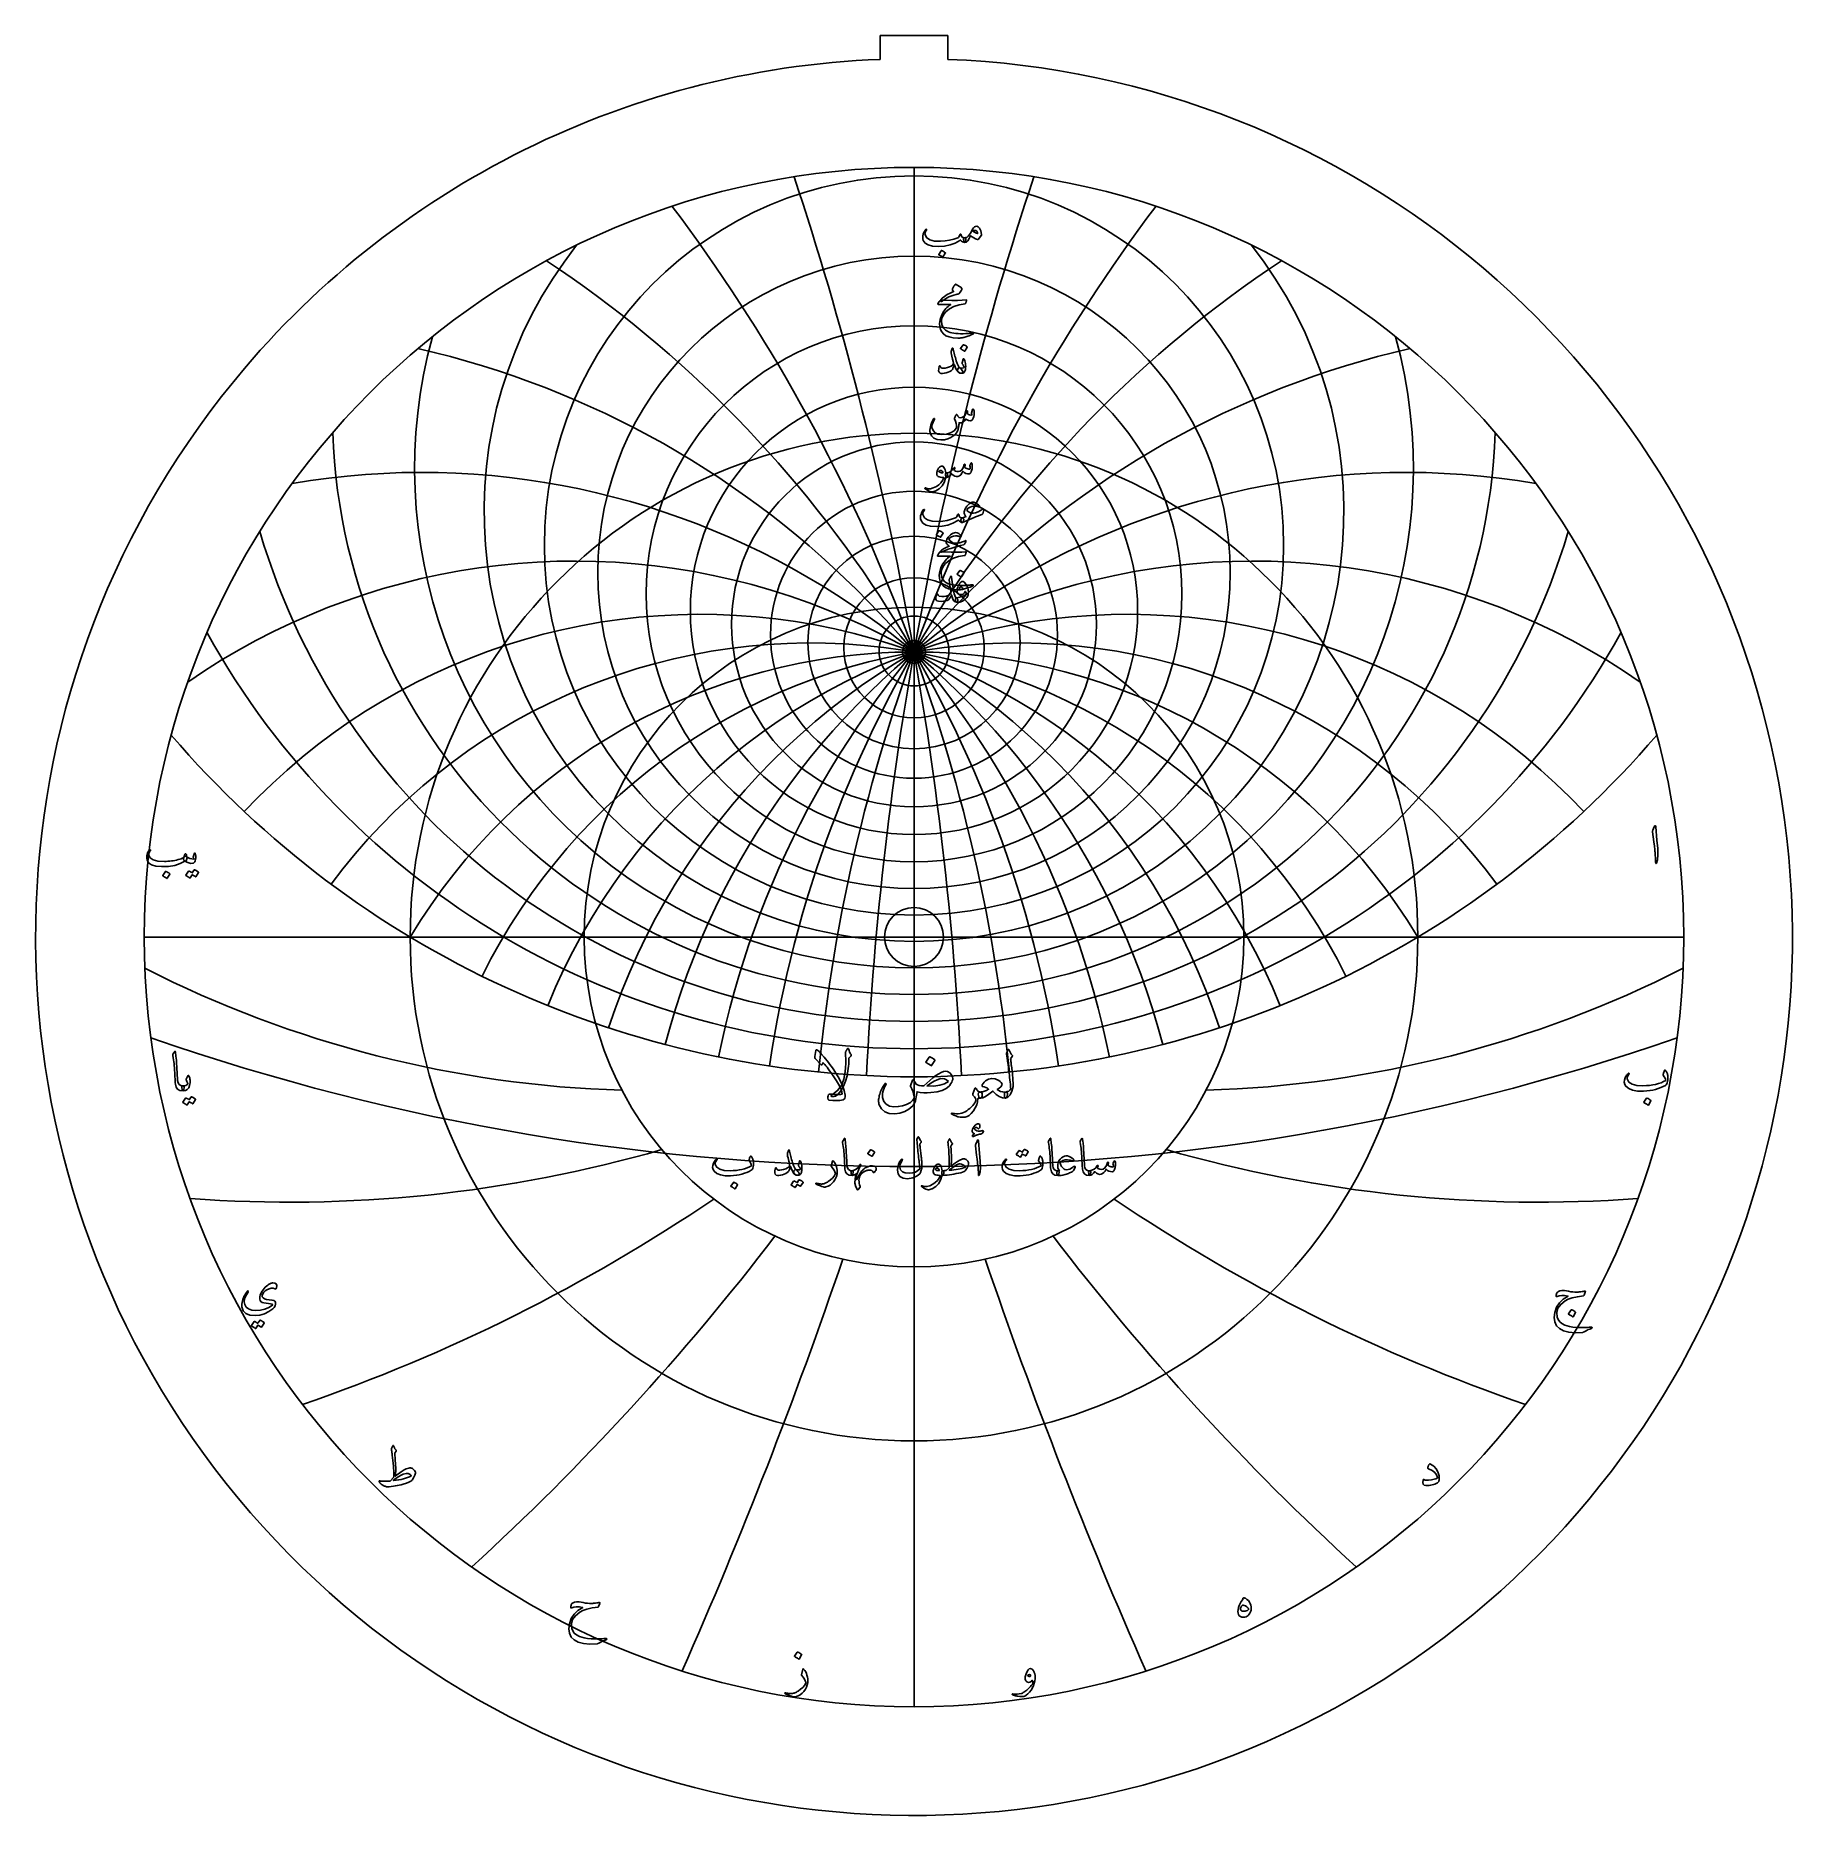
# Model space of a CAD drawing. Header units: millimetres. Extents: x -68 to 68, y -68 to 70.
import ezdxf

# ---------------------------------------------------------------- set-up
doc = ezdxf.new("R2010")
doc.units = ezdxf.units.MM
for name, color, linetype in [('CUT_INNER', 6, 'Continuous'), ('CUT_OUTER', 1, 'Continuous'), ('ENGRAVE', 7, 'Continuous'), ('ENGRAVE_FINE', 8, 'Continuous'), ('TEXT', 5, 'Continuous')]:
    doc.layers.add(name, color=color, linetype=linetype)

msp = doc.modelspace()

# ---------------------------------------------------------------- linework, layer by layer
at = {"layer": 'CUT_INNER'}
msp.add_circle((0, 0), 2.3, dxfattribs=at)
at = {"layer": 'CUT_OUTER'}
for points in [[(-2.625, 70.275), (2.625, 70.275), (2.625, 68.4244)], [(-2.625, 68.4244), (-2.625, 70.275)]]:
    msp.add_lwpolyline(points, dxfattribs=at)
for centre, radius, start, end in [((-0.0002, -0.0002), 68.4749, 142.031029, 87.802838), ((-0.0008, 0.001), 68.4737, 92.196314, 142.03149)]:
    msp.add_arc(centre, radius, start, end, dxfattribs=at)
at = {"layer": 'ENGRAVE'}
for points in [[(0, -60), (0, 60)], [(-60, 0), (60, 0)], [(0, -60), (0, -25.7092)]]:
    msp.add_lwpolyline(points, dxfattribs=at)
for centre, radius in [((0, 0), 60), ((0, 30.5267), 28.8119), ((0, 28.4297), 24.6479), ((0, 26.7573), 20.8875), ((0, 25.4261), 17.4354), ((0, 0), 39.2754), ((0, 24.3765), 14.2192), ((0, 23.5657), 11.1822), ((0, 22.9627), 8.2783), ((0, 22.5461), 5.4687), ((0, 0), 25.7092), ((0, 22.3016), 2.7196), ((0, 22.2209), 0.9)]:
    msp.add_circle(centre, radius, dxfattribs=at)
for centre, radius, start, end in [((0, 33.1668), 33.5095, 141.718907, 38.281093), ((0, 36.5225), 38.9247, 164.685177, 15.314823), ((0, 40.8535), 45.3284, 181.913604, 358.086396), ((0, 46.5669), 53.1394, 196.338996, 343.661004), ((0, 54.3373), 63.0444, 209.053083, 330.946917), ((0, -23.599), 45.82, 31, 149), ((0, -23.599), 45.82, 31, 149), ((0, 65.3652), 76.2572, 220.600865, 319.399135), ((-20.2283, 75.4931), 87.4697, 242.991359, 268.3358), ((20.2283, 75.4931), 87.4697, 271.6642, 297.008641), ((-48.7041, 84.358), 105.0281, 265.78109, 286.056643), ((48.7041, 84.358), 105.0281, 253.943357, 274.21891), ((-91.6276, 91.6276), 135.4023, 288.945369, 304.152033), ((91.6276, 91.6276), 135.4023, 235.847967, 251.054631), ((-168.0561, 97.0273), 197.9892, 312.430542, 322.568318), ((168.0561, 97.0273), 197.9892, 217.431682, 227.569458), ((-374.5178, 100.3517), 389.7135, 336.152291, 341.22118), ((374.5178, 100.3517), 389.7135, 198.77882, 203.847709)]:
    msp.add_arc(centre, radius, start, end, dxfattribs=at)
at = {"layer": 'ENGRAVE_FINE'}
for centre, radius, start, end in [((-259.8579, -23.599), 263.8666, 2.779761, 18.303495), ((-259.8579, -23.599), 263.8666, 2.779761, 18.303495), ((259.8579, -23.599), 263.8666, 161.696505, 177.220239), ((259.8579, -23.599), 263.8666, 161.696505, 177.220239), ((-125.8893, -23.599), 133.9686, 5.599044, 36.966211), ((-125.8893, -23.599), 133.9686, 5.599044, 36.966211), ((125.8893, -23.599), 133.9686, 143.033789, 174.400956), ((125.8893, -23.599), 133.9686, 143.033789, 174.400956), ((-79.3625, -23.599), 91.6399, 8.49955, 56.392694), ((-79.3625, -23.599), 91.6399, 8.49955, 56.392694), ((79.3625, -23.599), 91.6399, 123.607306, 171.50045), ((79.3625, -23.599), 91.6399, 123.607306, 171.50045), ((-54.6061, -23.599), 71.2832, 11.527585, 77.078888), ((-54.6061, -23.599), 71.2832, 11.527585, 77.078888), ((54.6061, -23.599), 71.2832, 102.921112, 168.472415), ((54.6061, -23.599), 71.2832, 102.921112, 168.472415), ((-38.4475, -23.599), 59.8137, 14.737028, 99.642572), ((-38.4475, -23.599), 59.8137, 14.737028, 99.642572), ((38.4475, -23.599), 59.8137, 80.357428, 165.262972), ((38.4475, -23.599), 59.8137, 80.357428, 165.262972), ((-26.4542, -23.599), 52.9083, 18.193224, 124.752734), ((-26.4542, -23.599), 52.9083, 18.193224, 124.752734), ((26.4542, -23.599), 52.9083, 55.247266, 161.806776), ((26.4542, -23.599), 52.9083, 55.247266, 161.806776), ((-16.6771, -23.599), 48.7606, 21.978404, 136.786876), ((-16.6771, -23.599), 48.7606, 21.978404, 136.786876), ((16.6771, -23.599), 48.7606, 43.213124, 158.021596), ((16.6771, -23.599), 48.7606, 43.213124, 158.021596), ((-8.0793, -23.599), 46.5268, 26.199525, 143.422298), ((-8.0793, -23.599), 46.5268, 26.199525, 143.422298), ((8.0793, -23.599), 46.5268, 36.577702, 153.800475), ((8.0793, -23.599), 46.5268, 36.577702, 153.800475), ((0, 163.4083), 181.3071, 250.847985, 289.152015)]:
    msp.add_arc(centre, radius, start, end, dxfattribs=at)
at = {"layer": 'TEXT'}
for points in [[(0.9102, 55.1641), (0.9244, 55.1795), (0.9391, 55.186), (0.9543, 55.1835), (0.97, 55.172), (0.982, 55.1571), (0.986, 55.1401), (0.982, 55.1211), (0.97, 55.1002), (0.9092, 55.0059), (0.8702, 54.9186), (0.8533, 54.8382), (0.8583, 54.7649), (0.9833, 54.5239), (1.2265, 54.3557), (1.588, 54.2604), (2.0678, 54.2379), (2.4239, 54.2641), (2.7654, 54.3188), (3.0925, 54.4019), (3.4051, 54.5134), (3.4603, 54.5461), (3.5059, 54.5962), (3.5421, 54.6638), (3.5688, 54.7489), (3.5778, 54.7731), (3.5927, 54.7898), (3.6137, 54.799), (3.6406, 54.8008), (3.6599, 54.7926), (3.6736, 54.7758), (3.6818, 54.7506), (3.6846, 54.717), (3.7033, 54.6336), (3.7554, 54.5713), (3.841, 54.5298), (3.96, 54.5094), (4.0029, 54.4999), (4.0319, 54.4755), (4.0468, 54.436), (4.0478, 54.3816), (4.0334, 54.2803), (4.0139, 54.208), (3.9894, 54.1646), (3.96, 54.1501), (3.8724, 54.1616), (3.7893, 54.196), (3.7108, 54.2534), (3.6367, 54.3337), (3.6304, 54.337), (3.6197, 54.3347), (3.6045, 54.327), (3.5848, 54.3138), (3.2125, 54.1042), (2.8063, 53.9545), (2.3662, 53.8647), (1.8922, 53.8347), (1.4541, 53.8647), (1.1138, 53.9545), (0.8712, 54.1042), (0.7265, 54.3138), (0.6936, 54.4308), (0.6826, 54.5503), (0.6936, 54.6723), (0.7265, 54.7968), (0.7709, 54.9126), (0.8164, 55.0124), (0.8628, 55.0962), (0.9102, 55.1641)], [(4.8861, 55.4195), (5.0111, 55.3751), (5.1147, 55.2499), (5.1968, 55.0438), (5.2574, 54.7569), (5.2596, 54.7362), (5.2584, 54.718), (5.2536, 54.7022), (5.2454, 54.689), (5.0258, 54.4136), (5.0106, 54.3969), (4.9929, 54.3866), (4.9727, 54.3829), (4.95, 54.3856), (4.8008, 54.4365), (4.6606, 54.5014), (4.5293, 54.5802), (4.4071, 54.6731), (4.3085, 54.4443), (4.2005, 54.2808), (4.083, 54.1828), (3.956, 54.1501), (3.9418, 54.1553), (3.9271, 54.1711), (3.9118, 54.1973), (3.8961, 54.2339), (3.8719, 54.3248), (3.8632, 54.3976), (3.8699, 54.4525), (3.8921, 54.4894), (3.9051, 54.4982), (3.9201, 54.5044), (3.937, 54.5081), (3.956, 54.5094), (4.0468, 54.5249), (4.1356, 54.5673), (4.2225, 54.6366), (4.3073, 54.7329), (4.3445, 54.7888), (4.4001, 54.8806), (4.4742, 55.0084), (4.5668, 55.172), (4.6391, 55.2803), (4.7165, 55.3577), (4.7988, 55.4041), (4.8861, 55.4195)], [(4.5987, 55.0283), (4.6736, 54.966), (4.7584, 54.9146), (4.8532, 54.8741), (4.958, 54.8447), (4.9522, 54.9233), (4.931, 54.9874), (4.8944, 55.0371), (4.8422, 55.0722), (4.7821, 55.0905), (4.7215, 55.0892), (4.6603, 55.0685), (4.5987, 55.0283)], [(2.1197, 53.5074), (2.1247, 53.5124), (2.1317, 53.5154), (2.1407, 53.5164), (2.1517, 53.5154), (2.2292, 53.484), (2.3023, 53.4455), (2.371, 53.4001), (2.4351, 53.3477), (2.4413, 53.3397), (2.4441, 53.3318), (2.4433, 53.3238), (2.4391, 53.3158), (2.2515, 53.0124), (2.2445, 53.0052), (2.2355, 53.0034), (2.2245, 53.0072), (2.2115, 53.0164), (2.2003, 53.0244), (2.1826, 53.0364), (2.1584, 53.0523), (2.1277, 53.0723), (2.09, 53.0962), (2.0449, 53.1242), (1.9922, 53.1561), (1.9321, 53.192), (1.9241, 53.198), (1.9201, 53.204), (1.9201, 53.21), (1.9241, 53.216)], [(3.3692, 50.1105), (3.0204, 50.0194), (2.7125, 49.9019), (2.4456, 49.758), (2.2195, 49.5876), (2.1848, 49.5614), (2.1527, 49.5467), (2.123, 49.5434), (2.0958, 49.5516), (2.0641, 49.5893), (2.0688, 49.6425), (2.11, 49.7111), (2.1876, 49.7951), (2.371, 49.9473), (2.5818, 50.0846), (2.8201, 50.2068), (3.0858, 50.3141), (3.0099, 50.4259), (2.9957, 50.4538), (2.989, 50.4818), (2.9897, 50.5097), (2.9979, 50.5376), (3.0516, 50.6442), (3.1007, 50.7323), (3.1454, 50.8019), (3.1856, 50.853), (3.2113, 50.8772), (3.2365, 50.8899), (3.2612, 50.8912), (3.2854, 50.881), (3.4258, 50.8016), (3.5438, 50.7273), (3.6394, 50.6579), (3.7125, 50.5935), (3.7267, 50.5728), (3.7335, 50.5466), (3.7327, 50.5149), (3.7245, 50.4778), (3.6988, 50.4196), (3.6576, 50.349), (3.601, 50.2659), (3.5289, 50.1704), (3.5099, 50.1562), (3.477, 50.1415), (3.4301, 50.1262), (3.3692, 50.1105)], [(2.4271, 49.6474), (2.9393, 49.6295), (3.3822, 49.6275), (3.7557, 49.6415), (4.0598, 49.6714), (4.0692, 49.6725), (4.0773, 49.6719), (4.0841, 49.6695), (4.0897, 49.6654), (4.0939, 49.6598), (4.0962, 49.6529), (4.0968, 49.6448), (4.0957, 49.6355), (4.0879, 49.599), (4.0803, 49.5656), (4.0729, 49.5352), (4.0658, 49.5077), (4.0589, 49.4833), (4.0523, 49.4618), (4.046, 49.4434), (4.0398, 49.4279), (4.0269, 49.4032), (4.0119, 49.385), (3.9949, 49.3733), (3.976, 49.368), (3.5149, 49.2844), (3.1137, 49.1534), (2.7724, 48.9751), (2.491, 48.7493), (2.3488, 48.5868), (2.2455, 48.4149), (2.1811, 48.2336), (2.1556, 48.0427), (2.1801, 47.743), (2.2774, 47.4988), (2.4476, 47.3099), (2.6906, 47.1764), (2.8166, 47.136), (2.955, 47.1026), (3.106, 47.0761), (3.2694, 47.0567), (3.445, 47.044), (3.6327, 47.0377), (3.8323, 47.038), (4.0438, 47.0447), (4.1191, 47.0489), (4.193, 47.0537), (4.2658, 47.0589), (4.3372, 47.0647), (4.407, 47.0709), (4.4745, 47.0776), (4.5397, 47.0849), (4.6027, 47.0926), (4.6219, 47.0936), (4.6356, 47.0886), (4.6439, 47.0776), (4.6466, 47.0607), (4.6451, 47.041), (4.6406, 47.0257), (4.6331, 47.015), (4.6227, 47.0088), (4.5099, 46.9611), (4.4031, 46.918), (4.3023, 46.8793), (4.2075, 46.8451), (4.1189, 46.8152), (4.0368, 46.7892), (3.9612, 46.7673), (3.8921, 46.7493), (3.8271, 46.7361), (3.7639, 46.7244), (3.7024, 46.7141), (3.6426, 46.7054), (3.5844, 46.6987), (3.5274, 46.6944), (3.4716, 46.6927), (3.4171, 46.6934), (3.0448, 46.7224), (2.7345, 46.7852), (2.486, 46.882), (2.2994, 47.0128), (2.1624, 47.1762), (2.0668, 47.3671), (2.0127, 47.5854), (2, 47.8311), (2.0391, 48.136), (2.1327, 48.4319), (2.2806, 48.7188), (2.483, 48.9968), (2.5621, 49.0808), (2.6516, 49.1614), (2.7517, 49.2385), (2.8622, 49.3121), (1.8962, 49.3201), (1.873, 49.3301), (1.8632, 49.3481), (1.867, 49.374), (1.8842, 49.4079), (1.9166, 49.4573), (1.9461, 49.5017), (1.9725, 49.5412), (1.996, 49.5756), (2.0164, 49.6048), (2.0339, 49.6285), (2.0484, 49.6467), (2.0598, 49.6594), (2.0858, 49.6617), (2.1556, 49.6604), (2.2694, 49.6557), (2.4271, 49.6474)], [(3.0598, 45.8262), (3.0828, 45.7216), (3.1077, 45.6151), (3.1347, 45.507), (3.1636, 45.3971), (3.1945, 45.2849), (3.2275, 45.17), (3.2624, 45.0524), (3.2993, 44.932), (3.3739, 44.7155), (3.442, 44.5528), (3.5037, 44.444), (3.5588, 44.3891), (3.607, 44.3564), (3.6556, 44.3103), (3.7048, 44.2506), (3.7544, 44.1775), (3.8013, 44.087), (3.8143, 44.0189), (3.7933, 43.9732), (3.7384, 43.95), (3.5611, 43.968), (3.4041, 44.0857), (3.2676, 44.3033), (3.1516, 44.6207), (3.1491, 44.6259), (3.1456, 44.6296), (3.1412, 44.6319), (3.1357, 44.6326), (3.1317, 44.6319), (3.1277, 44.6296), (3.1237, 44.6259), (3.1197, 44.6207), (3.1085, 44.5693), (3.0947, 44.5149), (3.0785, 44.4575), (3.0598, 44.3971), (3.0394, 44.34), (3.0179, 44.2923), (2.9954, 44.2541), (2.972, 44.2255), (2.8877, 44.1518), (2.7824, 44.0867), (2.6561, 44.0301), (2.5089, 43.9819), (2.3592, 43.9463), (2.2295, 43.931), (2.1197, 43.9363), (2.0299, 43.962), (1.9531, 44.0264), (1.9181, 44.1396), (1.9251, 44.3018), (1.974, 44.5129), (1.9788, 44.5199), (1.985, 44.5248), (1.9927, 44.5278), (2.002, 44.5288), (2.0129, 44.5276), (2.0219, 44.5238), (2.0289, 44.5176), (2.0339, 44.5089), (2.0529, 44.4647), (2.0738, 44.428), (2.0968, 44.3989), (2.1217, 44.3771), (2.1996, 44.3482), (2.3053, 44.3412), (2.4391, 44.3562), (2.6007, 44.3931), (2.7731, 44.4485), (2.9071, 44.5109), (3.0027, 44.5802), (3.0598, 44.6566), (3.0693, 44.7339), (3.0538, 44.8662), (3.0134, 45.0533), (2.948, 45.2953), (2.9166, 45.4228), (2.8981, 45.5258), (2.8927, 45.6044), (2.9001, 45.6586), (2.976, 45.8741), (2.9842, 45.8968), (2.993, 45.913), (3.0022, 45.9228), (3.0119, 45.926), (3.0239, 45.9198), (3.0359, 45.9011), (3.0478, 45.8699), (3.0598, 45.8262)], [(3.8303, 46.1695), (3.8353, 46.1745), (3.8422, 46.1775), (3.8512, 46.1785), (3.8622, 46.1775), (3.9398, 46.1461), (4.0129, 46.1076), (4.0815, 46.0622), (4.1456, 46.0098), (4.1519, 46.0019), (4.1546, 45.9939), (4.1539, 45.9859), (4.1496, 45.9779), (3.962, 45.6745), (3.955, 45.6673), (3.946, 45.6655), (3.9351, 45.6693), (3.9221, 45.6785), (3.9108, 45.6865), (3.8931, 45.6985), (3.8689, 45.7144), (3.8382, 45.7344), (3.8006, 45.7584), (3.7554, 45.7863), (3.7028, 45.8182), (3.6426, 45.8542), (3.6347, 45.8601), (3.6307, 45.8661), (3.6307, 45.8721), (3.6347, 45.8781)], [(3.8662, 44.5368), (3.8427, 44.576), (3.8203, 44.6097), (3.7988, 44.6379), (3.7784, 44.6606), (3.7636, 44.68), (3.7554, 44.7025), (3.7537, 44.7279), (3.7584, 44.7564), (3.8422, 45.0598), (3.854, 45.0862), (3.8692, 45.0937), (3.8879, 45.0822), (3.9101, 45.0518), (3.9435, 44.9872), (3.972, 44.9091), (3.9954, 44.8175), (4.0139, 44.7125), (4.0246, 44.6117), (4.0289, 44.5129), (4.0266, 44.4161), (4.0179, 44.3213), (4.0037, 44.2387), (3.9849, 44.1666), (3.9617, 44.1049), (3.9341, 44.0538), (3.8999, 44.0159), (3.8532, 43.9859), (3.7941, 43.964), (3.7225, 43.95), (3.6491, 43.9473), (3.5808, 43.959), (3.5174, 43.9852), (3.459, 44.0259), (3.4139, 44.0775), (3.3902, 44.1366), (3.3879, 44.2032), (3.4071, 44.2773), (3.4378, 44.338), (3.474, 44.3761), (3.5156, 44.3919), (3.5628, 44.3851), (3.6716, 44.3589), (3.7664, 44.3562), (3.8472, 44.3769), (3.9141, 44.4211), (3.9156, 44.4328), (3.9081, 44.456), (3.8916, 44.4907), (3.8662, 44.5368)], [(4.5548, 41.1174), (4.5618, 41.1348), (4.5708, 41.1473), (4.5817, 41.1548), (4.5947, 41.1573), (4.6114, 41.1553), (4.6257, 41.1493), (4.6374, 41.1393), (4.6466, 41.1253), (4.6693, 41.0755), (4.6855, 41.0136), (4.6953, 40.9397), (4.6985, 40.8539), (4.6898, 40.7137), (4.6636, 40.5805), (4.6199, 40.4542), (4.5588, 40.3349), (4.5378, 40.3063), (4.5149, 40.284), (4.4899, 40.2683), (4.463, 40.2591), (4.3654, 40.2529), (4.2604, 40.2701), (4.1479, 40.3107), (4.0279, 40.3749), (3.9268, 40.2364), (3.8073, 40.1443), (3.6693, 40.0987), (3.5129, 40.0994), (3.5078, 40.0152), (3.5004, 39.9343), (3.4908, 39.8565), (3.479, 39.7821), (3.4649, 39.7103), (3.4485, 39.6408), (3.4299, 39.5736), (3.4091, 39.5086), (3.3607, 39.3914), (3.2953, 39.2831), (3.213, 39.1838), (3.1137, 39.0935), (2.8814, 38.9388), (2.6357, 38.83), (2.3764, 38.7671), (2.1037, 38.7501), (1.7966, 38.7918), (1.5539, 38.9008), (1.3755, 39.0772), (1.2615, 39.321), (1.246, 39.4088), (1.2435, 39.5126), (1.254, 39.6324), (1.2774, 39.7681), (1.3151, 39.9168), (1.3682, 40.0715), (1.4368, 40.2322), (1.5209, 40.3988), (1.5277, 40.4093), (1.5359, 40.4168), (1.5456, 40.4213), (1.5569, 40.4228), (1.5681, 40.4218), (1.5778, 40.4188), (1.586, 40.4138), (1.5928, 40.4068), (1.5973, 40.3966), (1.5988, 40.3858), (1.5973, 40.3746), (1.5928, 40.3629), (1.486, 40.1411), (1.4171, 39.9587), (1.3862, 39.8157), (1.3932, 39.7122), (1.494, 39.4839), (1.6527, 39.318), (1.8692, 39.2145), (2.1437, 39.1733), (2.5274, 39.1977), (2.8522, 39.295), (3.1182, 39.4652), (3.3253, 39.7082), (3.3245, 39.8684), (3.2983, 40.0375), (3.2467, 40.2157), (3.1696, 40.4028), (3.1599, 40.4218), (3.1546, 40.4387), (3.1539, 40.4537), (3.1576, 40.4667), (3.1791, 40.5112), (3.1995, 40.553), (3.219, 40.5921), (3.2375, 40.6284), (3.2549, 40.6614), (3.2714, 40.6907), (3.2869, 40.7163), (3.3013, 40.7381), (3.3096, 40.7474), (3.3183, 40.7511), (3.3275, 40.7494), (3.3373, 40.7421), (3.3422, 40.7366), (3.3492, 40.7282), (3.3582, 40.7167), (3.3692, 40.7022), (3.3817, 40.6847), (3.3951, 40.6643), (3.4096, 40.6408), (3.4251, 40.6144), (3.4565, 40.5635), (3.483, 40.5266), (3.5044, 40.5036), (3.5209, 40.4946), (3.6247, 40.4859), (3.7285, 40.5036), (3.8323, 40.5478), (3.936, 40.6184), (3.9737, 40.6653), (4.0109, 40.7421), (4.0476, 40.8489), (4.0838, 40.9856), (4.0872, 40.9986), (4.0937, 41.0096), (4.1032, 41.0186), (4.1157, 41.0256), (4.1274, 41.03), (4.1386, 41.0315), (4.1494, 41.03), (4.1596, 41.0256), (4.1748, 41.0006), (4.1806, 40.9537), (4.1768, 40.8848), (4.1636, 40.794), (4.2442, 40.7446), (4.3303, 40.7122), (4.4218, 40.6967), (4.5189, 40.6982), (4.5176, 40.7274), (4.5139, 40.7511), (4.5076, 40.7693), (4.4989, 40.782), (4.4889, 40.794), (4.4829, 40.806), (4.4809, 40.818), (4.4829, 40.8299)], [(2.4451, 35.7765), (2.3515, 35.4479), (2.1946, 35.1727), (1.9743, 34.9509), (1.6906, 34.7825), (1.6509, 34.7654), (1.6117, 34.7501), (1.5731, 34.7365), (1.5349, 34.7246), (1.4975, 34.7148), (1.461, 34.7072), (1.4256, 34.7018), (1.3912, 34.6987), (1.3054, 34.7109), (1.1916, 34.7556), (1.0499, 34.8327), (0.8802, 34.9422), (0.862, 34.9579), (0.8513, 34.9731), (0.848, 34.9878), (0.8523, 35.0021), (0.8618, 35.013), (0.8742, 35.018), (0.8897, 35.017), (0.9082, 35.01), (1.0846, 34.9529), (1.2824, 34.9532), (1.5017, 35.0108), (1.7425, 35.1258), (1.9391, 35.2593), (2.1018, 35.4162), (2.2305, 35.5966), (2.3253, 35.8004), (2.3246, 35.8077), (2.3223, 35.8134), (2.3186, 35.8177), (2.3133, 35.8204), (2.1759, 35.8284), (2.0588, 35.8444), (1.9623, 35.8683), (1.8862, 35.9002), (1.8273, 35.9496), (1.7904, 36.018), (1.7754, 36.1053), (1.7824, 36.2116), (1.7846, 36.2257), (1.7874, 36.2401), (1.7906, 36.2547), (1.7944, 36.2695), (1.7986, 36.2848), (1.8034, 36.3009), (1.8086, 36.3178), (1.8143, 36.3354), (1.8612, 36.4494), (1.9181, 36.5439), (1.985, 36.619), (2.0618, 36.6747), (2.1404, 36.7051), (2.2125, 36.7046), (2.2781, 36.6732), (2.3373, 36.6108), (2.3889, 36.524), (2.4281, 36.4232), (2.4548, 36.3084), (2.469, 36.1797), (2.4769, 36.1798), (2.4845, 36.1802), (2.4918, 36.1808), (2.499, 36.1817), (2.5061, 36.1826), (2.5134, 36.1832), (2.521, 36.1835), (2.5289, 36.1837), (2.5558, 36.1779), (2.5768, 36.1607), (2.5918, 36.132), (2.6007, 36.0919), (2.6045, 36.0477), (2.6037, 36.003), (2.5985, 35.9579), (2.5888, 35.9122), (2.576, 35.8721), (2.5618, 35.8434), (2.5461, 35.8261), (2.5289, 35.8204), (2.453, 35.8204), (2.4525, 35.8132), (2.451, 35.8034), (2.4486, 35.7912), (2.4451, 35.7765)], [(2.2534, 36.2236), (2.2115, 36.2967), (2.1656, 36.3483), (2.1157, 36.3785), (2.0618, 36.3873), (2.0296, 36.3788), (2.001, 36.3653), (1.9758, 36.3468), (1.9541, 36.3234), (1.9471, 36.3109), (1.9461, 36.2974), (1.9511, 36.283), (1.962, 36.2675), (2.0032, 36.2313), (2.0628, 36.2066), (2.1409, 36.1934), (2.2375, 36.1917), (2.2475, 36.1937), (2.2534, 36.1996), (2.2554, 36.2096), (2.2534, 36.2236)], [(4.461, 36.9581), (4.4697, 36.9641), (4.4799, 36.9621), (4.4917, 36.9521), (4.5049, 36.9342), (4.5191, 36.9037), (4.5298, 36.8603), (4.5371, 36.8039), (4.5408, 36.7346), (4.5421, 36.6557), (4.5378, 36.5789), (4.5281, 36.504), (4.5129, 36.4312), (4.4685, 36.2895), (4.4191, 36.1877), (4.3647, 36.1258), (4.3053, 36.1038), (4.1648, 36.1121), (4.0348, 36.1487), (3.9153, 36.2139), (3.8063, 36.3074), (3.7315, 36.16), (3.6426, 36.045), (3.5398, 35.9624), (3.4231, 35.9122), (3.3006, 35.9012), (3.1766, 35.9322), (3.0511, 36.005), (2.9241, 36.1198), (2.8213, 35.9888), (2.7205, 35.8953), (2.6217, 35.8391), (2.5249, 35.8204), (2.5054, 35.8314), (2.487, 35.8643), (2.4695, 35.9192), (2.453, 35.9961), (2.4471, 36.0719), (2.457, 36.1278), (2.483, 36.1637), (2.5249, 36.1797), (2.709, 36.2213), (2.8702, 36.3024), (3.0084, 36.4229), (3.1237, 36.5829), (3.1299, 36.5916), (3.1367, 36.5978), (3.1439, 36.6016), (3.1516, 36.6028), (3.1611, 36.6018), (3.1696, 36.5988), (3.1771, 36.5938), (3.1836, 36.5869), (3.1873, 36.5654), (3.1786, 36.529), (3.1574, 36.4776), (3.1237, 36.4112), (3.1679, 36.3601), (3.2365, 36.3224), (3.3295, 36.2982), (3.447, 36.2875), (3.5935, 36.3182), (3.7215, 36.4182), (3.831, 36.5876), (3.9221, 36.8264), (3.9266, 36.8386), (3.9321, 36.8473), (3.9385, 36.8526), (3.946, 36.8543), (3.9573, 36.8533), (3.967, 36.8503), (3.9752, 36.8453), (3.982, 36.8384), (3.9869, 36.8284), (3.9899, 36.8184), (3.9909, 36.8084), (3.9899, 36.7984), (3.95, 36.6308), (3.9967, 36.5894), (4.0528, 36.5529), (4.1184, 36.5215), (4.1935, 36.495), (4.2666, 36.4778), (4.3223, 36.4741), (4.3604, 36.4838), (4.3811, 36.507), (4.3879, 36.5424), (4.3841, 36.5928), (4.3699, 36.6582), (4.3452, 36.7386), (4.3495, 36.7613), (4.3702, 36.8054), (4.4073, 36.871), (4.461, 36.9581)], [(0.7345, 33.3275), (0.7487, 33.343), (0.7635, 33.3494), (0.7787, 33.3469), (0.7944, 33.3355), (0.8064, 33.3205), (0.8104, 33.3035), (0.8064, 33.2846), (0.7944, 33.2636), (0.7335, 33.1693), (0.6946, 33.082), (0.6776, 33.0016), (0.6826, 32.9283), (0.8076, 32.6873), (1.0509, 32.5191), (1.4124, 32.4238), (1.8922, 32.4014), (2.2482, 32.4276), (2.5898, 32.4822), (2.9169, 32.5653), (3.2295, 32.6768), (3.2846, 32.7095), (3.3303, 32.7596), (3.3664, 32.8272), (3.3931, 32.9123), (3.4021, 32.9365), (3.4171, 32.9532), (3.4381, 32.9625), (3.465, 32.9642), (3.4842, 32.956), (3.4979, 32.9393), (3.5062, 32.9141), (3.5089, 32.8804), (3.5276, 32.7971), (3.5798, 32.7347), (3.6653, 32.6933), (3.7844, 32.6728), (3.8273, 32.6633), (3.8562, 32.6389), (3.8712, 32.5995), (3.8722, 32.5451), (3.8577, 32.4438), (3.8382, 32.3714), (3.8138, 32.328), (3.7844, 32.3135), (3.6968, 32.325), (3.6137, 32.3594), (3.5351, 32.4168), (3.461, 32.4972), (3.4548, 32.5004), (3.444, 32.4982), (3.4288, 32.4904), (3.4091, 32.4772), (3.0369, 32.2676), (2.6307, 32.1179), (2.1906, 32.0281), (1.7165, 31.9982), (1.2784, 32.0281), (0.9381, 32.1179), (0.6956, 32.2676), (0.5509, 32.4772), (0.518, 32.5942), (0.507, 32.7137), (0.518, 32.8357), (0.5509, 32.9602), (0.5953, 33.076), (0.6407, 33.1758), (0.6871, 33.2596), (0.7345, 33.3275)], [(5.433, 33.3155), (5.3532, 32.9962), (5.3442, 32.9807), (5.3292, 32.9662), (5.3083, 32.9527), (5.2813, 32.9403), (5.2216, 32.9192), (5.1581, 32.8959), (5.0908, 32.8703), (5.0199, 32.8425), (4.9451, 32.8127), (4.8667, 32.7811), (4.7845, 32.7478), (4.6985, 32.7127), (3.7804, 32.3135), (3.7384, 32.3228), (3.7045, 32.3505), (3.6786, 32.3966), (3.6606, 32.4612), (3.6576, 32.5298), (3.6766, 32.588), (3.7175, 32.6356), (3.7804, 32.6728), (3.7882, 32.6764), (3.8038, 32.6833), (3.8271, 32.6934), (3.8582, 32.7067), (3.8968, 32.7231), (3.9425, 32.7422), (3.9956, 32.764), (4.0558, 32.7886), (3.9782, 32.8682), (3.9291, 32.9552), (3.9084, 33.0498), (3.9161, 33.1518), (3.9929, 33.3946), (4.1237, 33.5999), (4.3083, 33.7678), (4.5468, 33.8983), (4.599, 33.9106), (4.6596, 33.9073), (4.7287, 33.8886), (4.8063, 33.8544), (4.8869, 33.8078), (4.961, 33.7556), (5.0286, 33.698), (5.0897, 33.6349), (5.1069, 33.6117), (5.1147, 33.59), (5.1129, 33.5697), (5.1017, 33.551), (5.0847, 33.5366), (5.0658, 33.5291), (5.0448, 33.5286), (5.0219, 33.5351), (4.9023, 33.5727), (4.7754, 33.59), (4.6409, 33.5867), (4.4989, 33.563), (4.3704, 33.5246), (4.2684, 33.4732), (4.1928, 33.4088), (4.1436, 33.3315), (4.1386, 33.297), (4.1516, 33.2576), (4.1826, 33.2132), (4.2315, 33.1638), (4.2873, 33.1189), (4.3432, 33.084), (4.3991, 33.059), (4.455, 33.0441), (4.6224, 33.0398), (4.8013, 33.075), (4.9917, 33.1496), (5.1935, 33.2636), (5.2152, 33.2773), (5.2364, 33.2906), (5.2571, 33.3033), (5.2773, 33.3155), (5.2968, 33.327), (5.3153, 33.3375), (5.3327, 33.3469), (5.3492, 33.3554), (5.3949, 33.3769), (5.424, 33.3774), (5.4368, 33.3569), (5.433, 33.3155)], [(1.9441, 31.6708), (1.9491, 31.6758), (1.956, 31.6788), (1.965, 31.6798), (1.976, 31.6788), (2.0536, 31.6474), (2.1267, 31.609), (2.1953, 31.5636), (2.2594, 31.5112), (2.2657, 31.5032), (2.2684, 31.4952), (2.2677, 31.4872), (2.2634, 31.4792), (2.0758, 31.1758), (2.0688, 31.1686), (2.0598, 31.1669), (2.0489, 31.1706), (2.0359, 31.1798), (2.0247, 31.1878), (2.0069, 31.1998), (1.9827, 31.2158), (1.9521, 31.2357), (1.9144, 31.2597), (1.8692, 31.2876), (1.8166, 31.3195), (1.7565, 31.3555), (1.7485, 31.3615), (1.7445, 31.3674), (1.7445, 31.3734), (1.7485, 31.3794)], [(4.0498, 30.8917), (4.0531, 30.8635), (4.0348, 30.8109), (3.9952, 30.7338), (3.9341, 30.6322), (3.9211, 30.6158), (3.9061, 30.6023), (3.8891, 30.5918), (3.8702, 30.5843), (3.6147, 30.514), (3.3872, 30.4506), (3.1876, 30.3942), (3.0159, 30.3448), (2.8722, 30.3026), (2.7564, 30.268), (2.6686, 30.2408), (2.6087, 30.2211), (2.1257, 30.0055), (2.0918, 30.003), (2.0658, 30.0075), (2.0479, 30.019), (2.0379, 30.0374), (2.0376, 30.0442), (2.0409, 30.0524), (2.0476, 30.0621), (2.0578, 30.0734), (2.1561, 30.1657), (2.3033, 30.263), (2.4995, 30.3653), (2.7445, 30.4725), (2.6778, 30.5294), (2.6217, 30.5843), (2.576, 30.6372), (2.5409, 30.6881), (2.5192, 30.7437), (2.5139, 30.8109), (2.5251, 30.8895), (2.5528, 30.9795), (2.5978, 31.0733), (2.6606, 31.1671), (2.7415, 31.261), (2.8403, 31.3548), (2.9478, 31.4359), (3.0508, 31.4915), (3.1494, 31.5217), (3.2434, 31.5264), (3.3709, 31.5007), (3.486, 31.4476), (3.5885, 31.367), (3.6786, 31.259), (3.6866, 31.2455), (3.6905, 31.233), (3.6905, 31.2215), (3.6866, 31.2111), (3.6778, 31.2013), (3.6676, 31.1961), (3.6559, 31.1953), (3.6426, 31.1991), (3.5839, 31.2178), (3.5274, 31.234), (3.4731, 31.2477), (3.4211, 31.259), (3.3716, 31.2674), (3.3248, 31.2729), (3.2807, 31.2754), (3.2395, 31.2749), (3.0676, 31.2547), (2.9231, 31.2061), (2.8061, 31.129), (2.7165, 31.0234), (2.8118, 30.8979), (2.9181, 30.8049), (3.0354, 30.7442), (3.1636, 30.7161), (3.3545, 30.7141), (3.5598, 30.744), (3.7796, 30.8059), (4.0139, 30.8997), (4.0236, 30.9022), (4.0329, 30.9017), (4.0416, 30.8982), (4.0498, 30.8917)], [(2.3932, 30.0175), (2.9054, 29.9995), (3.3482, 29.9975), (3.7217, 30.0115), (4.0259, 30.0414), (4.0352, 30.0425), (4.0433, 30.0419), (4.0502, 30.0395), (4.0558, 30.0354), (4.0599, 30.0298), (4.0623, 30.023), (4.0629, 30.0148), (4.0618, 30.0055), (4.0539, 29.9691), (4.0463, 29.9356), (4.039, 29.9052), (4.0319, 29.8777), (4.025, 29.8533), (4.0184, 29.8318), (4.012, 29.8134), (4.0059, 29.7979), (3.9929, 29.7732), (3.978, 29.755), (3.961, 29.7433), (3.942, 29.738), (3.481, 29.6544), (3.0798, 29.5235), (2.7385, 29.3451), (2.457, 29.1193), (2.3148, 28.9569), (2.2115, 28.785), (2.1472, 28.6036), (2.1217, 28.4127), (2.1462, 28.1131), (2.2435, 27.8688), (2.4136, 27.6799), (2.6566, 27.5465), (2.7826, 27.506), (2.9211, 27.4726), (3.072, 27.4462), (3.2355, 27.4267), (3.4111, 27.414), (3.5987, 27.4077), (3.7983, 27.408), (4.0099, 27.4147), (4.0851, 27.419), (4.1591, 27.4237), (4.2318, 27.4289), (4.3033, 27.4347), (4.373, 27.4409), (4.4405, 27.4477), (4.5058, 27.4549), (4.5688, 27.4626), (4.588, 27.4636), (4.6017, 27.4586), (4.6099, 27.4477), (4.6127, 27.4307), (4.6112, 27.411), (4.6067, 27.3958), (4.5992, 27.385), (4.5887, 27.3788), (4.476, 27.3311), (4.3692, 27.288), (4.2684, 27.2493), (4.1736, 27.2151), (4.085, 27.1852), (4.0029, 27.1592), (3.9273, 27.1373), (3.8582, 27.1193), (3.7932, 27.1061), (3.73, 27.0944), (3.6685, 27.0841), (3.6087, 27.0754), (3.5505, 27.0687), (3.4934, 27.0644), (3.4377, 27.0627), (3.3832, 27.0634), (3.0109, 27.0924), (2.7005, 27.1552), (2.452, 27.2521), (2.2654, 27.3828), (2.1285, 27.5462), (2.0329, 27.7371), (1.9788, 27.9554), (1.966, 28.2011), (2.0052, 28.506), (2.0988, 28.8019), (2.2467, 29.0888), (2.4491, 29.3668), (2.5281, 29.4509), (2.6177, 29.5314), (2.7178, 29.6085), (2.8283, 29.6821), (1.8622, 29.6901), (1.839, 29.7001), (1.8293, 29.7181), (1.833, 29.744), (1.8503, 29.778), (1.8827, 29.8274), (1.9121, 29.8718), (1.9386, 29.9112), (1.962, 29.9456), (1.9825, 29.9748), (2, 29.9985), (2.0144, 30.0167), (2.0259, 30.0294), (2.0519, 30.0317), (2.1217, 30.0304), (2.2355, 30.0257), (2.3932, 30.0175)], [(3.3213, 26.4529), (3.3502, 26.439), (3.3732, 26.417), (3.3902, 26.3871), (3.4011, 26.3492), (3.4084, 26.3022), (3.4101, 26.2573), (3.4064, 26.2144), (3.3971, 26.1735), (3.3834, 26.1386), (3.3662, 26.1136), (3.3455, 26.0987), (3.3213, 26.0937), (3.2018, 26.1268), (3.1027, 26.2104), (3.0241, 26.3444), (2.966, 26.5288), (2.9585, 26.5606), (2.952, 26.5882), (2.9465, 26.6115), (2.9421, 26.6306), (2.9386, 26.6454), (2.9361, 26.656), (2.9346, 26.6624), (2.9341, 26.6645), (2.9281, 26.6762), (2.9221, 26.6795), (2.9161, 26.6742), (2.9101, 26.6605), (2.8423, 26.5073), (2.7664, 26.3871), (2.6826, 26.2998), (2.5908, 26.2454), (2.4575, 26.2034), (2.3014, 26.1775), (2.1222, 26.1675), (1.9201, 26.1735), (1.7851, 26.2152), (1.7115, 26.3162), (1.6993, 26.4766), (1.7485, 26.6964), (1.7597, 26.7229), (1.7734, 26.7424), (1.7896, 26.7548), (1.8083, 26.7603), (1.8268, 26.7586), (1.8423, 26.7493), (1.8548, 26.7326), (1.8642, 26.7084), (1.8844, 26.6568), (1.9091, 26.6176), (1.9383, 26.5909), (1.972, 26.5767), (2.1609, 26.5477), (2.3403, 26.5448), (2.5102, 26.5677), (2.6706, 26.6166), (2.7402, 26.653), (2.7973, 26.7024), (2.842, 26.7648), (2.8742, 26.8402), (2.8722, 26.8758), (2.8622, 26.9589), (2.8443, 27.0894), (2.8183, 27.2673), (2.8051, 27.3625), (2.7934, 27.4484), (2.7831, 27.5251), (2.7744, 27.5926), (2.7669, 27.6504), (2.7604, 27.6979), (2.7549, 27.7352), (2.7504, 27.7623), (2.7467, 27.8037), (2.7474, 27.8401), (2.7527, 27.8716), (2.7624, 27.898), (2.7779, 27.9308), (2.7924, 27.9614), (2.8058, 27.9897), (2.8183, 28.0158), (2.8295, 28.0396), (2.8393, 28.0612), (2.8475, 28.0805), (2.8542, 28.0976), (2.8612, 28.1113), (2.8702, 28.1206), (2.8812, 28.1253), (2.8942, 28.1256), (2.9084, 28.1201), (2.9191, 28.1116), (2.9263, 28.1001), (2.9301, 28.0856), (2.9544, 27.8814), (2.9795, 27.6879), (3.0053, 27.5052), (3.0319, 27.3332), (3.0589, 27.1719), (3.0863, 27.0213), (3.1138, 26.8815), (3.1417, 26.7523), (3.1753, 26.6318), (3.2165, 26.5418), (3.2652, 26.4821), (3.3213, 26.4529)], [(3.5688, 28.5687), (3.5738, 28.5737), (3.5808, 28.5767), (3.5897, 28.5776), (3.6007, 28.5767), (3.6783, 28.5452), (3.7514, 28.5068), (3.82, 28.4614), (3.8842, 28.409), (3.8904, 28.401), (3.8931, 28.393), (3.8924, 28.385), (3.8881, 28.3771), (3.7005, 28.0737), (3.6935, 28.0664), (3.6846, 28.0647), (3.6736, 28.0684), (3.6606, 28.0777), (3.6494, 28.0856), (3.6317, 28.0976), (3.6075, 28.1136), (3.5768, 28.1335), (3.5391, 28.1575), (3.4939, 28.1854), (3.4413, 28.2174), (3.3812, 28.2533), (3.3732, 28.2593), (3.3692, 28.2653), (3.3692, 28.2713), (3.3732, 28.2773)], [(3.7804, 27.7264), (3.8078, 27.7224), (3.8382, 27.7104), (3.8717, 27.6904), (3.9081, 27.6625), (4.064, 27.4963), (4.1726, 27.3092), (4.2337, 27.1011), (4.2474, 26.8721), (4.2352, 26.7528), (4.2105, 26.6465), (4.1733, 26.5532), (4.1237, 26.4729), (3.9627, 26.307), (3.7754, 26.1885), (3.5616, 26.1174), (3.3213, 26.0937), (3.2971, 26.0994), (3.2764, 26.1166), (3.2592, 26.1453), (3.2454, 26.1855), (3.2403, 26.2077), (3.237, 26.2304), (3.2353, 26.2536), (3.2355, 26.2773), (3.2368, 26.3007), (3.239, 26.3232), (3.2418, 26.3447), (3.2454, 26.3651), (3.2562, 26.4005), (3.2724, 26.427), (3.2941, 26.4445), (3.3213, 26.4529), (3.5553, 26.4844), (3.7584, 26.5428), (3.9306, 26.6281), (4.0718, 26.7404), (4.065, 26.7965), (4.0568, 26.8412), (4.0471, 26.8743), (4.0358, 26.896), (4.0224, 26.9148), (4.0099, 26.927), (3.9984, 26.9327), (3.9879, 26.932), (3.9807, 26.9295), (3.975, 26.926), (3.9707, 26.9215), (3.968, 26.916), (3.9296, 26.8372), (3.8822, 26.7763), (3.8258, 26.7334), (3.7604, 26.7084), (3.5705, 26.6937), (3.4401, 26.7454), (3.3689, 26.8634), (3.3572, 27.0477), (3.3732, 27.1535), (3.4051, 27.2633), (3.453, 27.3771), (3.5169, 27.4948), (3.5843, 27.5961), (3.6506, 27.6685), (3.716, 27.7119), (3.7804, 27.7264)], [(3.6486, 27.2952), (3.609, 27.284), (3.5778, 27.2543), (3.5551, 27.2062), (3.5408, 27.1396), (3.5411, 27.1291), (3.5418, 27.1216), (3.5431, 27.1171), (3.5448, 27.1156), (3.585, 27.1059), (3.6257, 27.1006), (3.6668, 27.0999), (3.7085, 27.1036), (3.7452, 27.1114), (3.7754, 27.1226), (3.7991, 27.1373), (3.8163, 27.1555), (3.7714, 27.2196), (3.7285, 27.2643), (3.6876, 27.2895), (3.6486, 27.2952)], [(57.7043, 8.5831), (57.745, 8.6618), (57.7777, 8.6895), (57.8025, 8.6661), (57.8192, 8.5916), (57.9172, 7.5484), (57.9755, 6.9081), (57.9885, 6.3966), (57.9563, 6.0139), (57.8789, 5.76), (57.8647, 5.7392), (57.8522, 5.728), (57.8413, 5.7264), (57.832, 5.7344), (57.8246, 5.7469), (57.8192, 5.7632), (57.816, 5.7831), (57.815, 5.8068), (57.815, 5.9912), (57.8065, 6.1868), (57.7894, 6.3936), (57.7639, 6.6116), (57.7583, 6.6685), (57.7415, 6.8224), (57.7136, 7.0731), (57.6745, 7.4206), (57.5808, 8.1913), (57.5787, 8.2323), (57.5808, 8.2701), (57.5872, 8.3047), (57.5978, 8.3361)], [(-56.7462, 6.2922), (-56.7421, 6.2901), (-56.7382, 6.288), (-56.7346, 6.2858), (-56.7313, 6.2837), (-56.728, 6.2813), (-56.7244, 6.2784), (-56.7205, 6.2749), (-56.7164, 6.2709), (-56.6821, 6.2305), (-56.6685, 6.173), (-56.6757, 6.0985), (-56.7036, 6.0069), (-56.7294, 5.9513), (-56.7558, 5.9165), (-56.7827, 5.9024), (-56.8101, 5.909), (-56.8239, 5.9157), (-56.8356, 5.9186), (-56.8452, 5.9178), (-56.8527, 5.9133), (-57.2018, 5.7222), (-57.6191, 5.5875), (-58.1045, 5.5093), (-58.6581, 5.4875), (-59.1057, 5.5258), (-59.4437, 5.628), (-59.672, 5.794), (-59.7907, 6.024), (-59.8091, 6.1326), (-59.8131, 6.2411), (-59.8027, 6.3497), (-59.7779, 6.4583), (-59.7442, 6.5544), (-59.7024, 6.6425), (-59.6526, 6.7226), (-59.5949, 6.7947), (-59.5839, 6.8037), (-59.5725, 6.8096), (-59.5605, 6.8123), (-59.548, 6.8117), (-59.5363, 6.8067), (-59.5267, 6.8), (-59.5193, 6.7918), (-59.5139, 6.7819), (-59.5116, 6.7723), (-59.5129, 6.7606), (-59.5179, 6.7468), (-59.5267, 6.7308), (-59.5885, 6.6403), (-59.6289, 6.552), (-59.6481, 6.4658), (-59.6459, 6.3817), (-59.5448, 6.1709), (-59.3096, 6.0197), (-58.9402, 5.9282), (-58.4367, 5.8962), (-58.2984, 5.8984), (-58.1604, 5.9048), (-58.0227, 5.9154), (-57.8852, 5.9303), (-57.7488, 5.9495), (-57.6143, 5.9729), (-57.4817, 6.0006), (-57.3509, 6.0325), (-57.2239, 6.0687), (-57.1199, 6.1049), (-57.0387, 6.1411), (-56.9804, 6.1773), (-56.9579, 6.1964), (-56.9373, 6.2198), (-56.9185, 6.2475), (-56.9016, 6.2795), (-56.8858, 6.3151), (-56.8702, 6.354), (-56.8549, 6.396), (-56.8399, 6.4413), (-56.834, 6.4551), (-56.825, 6.4668), (-56.8127, 6.4764), (-56.7973, 6.4838), (-56.7808, 6.4878), (-56.7654, 6.487), (-56.751, 6.4815), (-56.7377, 6.4711), (-56.727, 6.4567), (-56.7207, 6.4391), (-56.7185, 6.4184), (-56.7207, 6.3944)], [(-56.8739, 5.9516), (-56.9203, 5.9955), (-56.9442, 6.0506), (-56.9458, 6.1169), (-56.925, 6.1943), (-56.8801, 6.2638), (-56.8388, 6.3061), (-56.8013, 6.3212), (-56.7675, 6.3093), (-56.6078, 6.2036), (-56.4481, 6.1294), (-56.2885, 6.0865), (-56.1288, 6.0751), (-56.1232, 6.0761), (-56.1192, 6.0793), (-56.1168, 6.0847), (-56.116, 6.0921), (-56.12, 6.1062), (-56.132, 6.1272), (-56.1519, 6.1552), (-56.1799, 6.19), (-56.1852, 6.2007), (-56.1884, 6.2113), (-56.1895, 6.222), (-56.1884, 6.2326), (-56.0862, 6.5264), (-56.0814, 6.5376), (-56.0756, 6.5456), (-56.0686, 6.5504), (-56.0607, 6.552), (-56.0527, 6.5506), (-56.0458, 6.5467), (-56.0399, 6.54), (-56.0351, 6.5307), (-56.0032, 6.4351), (-55.984, 6.3401), (-55.9776, 6.2457), (-55.984, 6.1517), (-56.0048, 6.0349), (-56.033, 5.9399), (-56.0686, 5.8667), (-56.1118, 5.8153), (-56.1445, 5.7871), (-56.1746, 5.7664), (-56.202, 5.7531), (-56.2267, 5.7472), (-56.3694, 5.744), (-56.5248, 5.777), (-56.693, 5.8462), (-56.8739, 5.9516)], [(-58.36, 5.1085), (-58.3547, 5.1138), (-58.3472, 5.117), (-58.3377, 5.1181), (-58.3259, 5.117), (-58.2432, 5.0835), (-58.1652, 5.0425), (-58.092, 4.9941), (-58.0236, 4.9382), (-58.017, 4.9297), (-58.014, 4.9211), (-58.0148, 4.9126), (-58.0194, 4.9041), (-58.2195, 4.5805), (-58.2269, 4.5728), (-58.2365, 4.5709), (-58.2482, 4.5749), (-58.2621, 4.5848), (-58.2741, 4.5933), (-58.2929, 4.606), (-58.3188, 4.6231), (-58.3515, 4.6444), (-58.3917, 4.6699), (-58.4399, 4.6997), (-58.496, 4.7338), (-58.5601, 4.7721), (-58.5687, 4.7785), (-58.5729, 4.7849), (-58.5729, 4.7913), (-58.5687, 4.7977)], [(-56.116, 5.2277), (-56.1107, 5.233), (-56.1032, 5.2362), (-56.0937, 5.2373), (-56.0819, 5.2362), (-56.04, 5.2205), (-55.9994, 5.2032), (-55.9602, 5.1843), (-55.9223, 5.1638), (-55.8854, 5.1415), (-55.8494, 5.117), (-55.8141, 5.0904), (-55.7796, 5.0617), (-55.773, 5.0529), (-55.77, 5.0436), (-55.7708, 5.0337), (-55.7754, 5.0233), (-55.9798, 4.6997), (-55.9853, 4.6955), (-55.9936, 4.6955), (-56.0045, 4.6997), (-56.0181, 4.7082), (-56.0274, 4.7161), (-56.0426, 4.7269), (-56.0636, 4.7406), (-56.0905, 4.7572), (-56.1235, 4.777), (-56.1629, 4.8003), (-56.2086, 4.8271), (-56.2608, 4.8573), (-56.4226, 4.606), (-56.43, 4.5983), (-56.4396, 4.5965), (-56.4513, 4.6005), (-56.4652, 4.6103), (-56.4772, 4.6188), (-56.496, 4.6316), (-56.5219, 4.6486), (-56.5546, 4.6699), (-56.5948, 4.6955), (-56.6429, 4.7253), (-56.6991, 4.7593), (-56.7632, 4.7977), (-56.7699, 4.804), (-56.7728, 4.8104), (-56.772, 4.8168), (-56.7675, 4.8232), (-56.5589, 5.134), (-56.5535, 5.1394), (-56.5461, 5.1426), (-56.5365, 5.1436), (-56.5248, 5.1426), (-56.4891, 5.131), (-56.4545, 5.1175), (-56.421, 5.1022), (-56.3885, 5.0851), (-56.3571, 5.0663), (-56.3268, 5.0462), (-56.2975, 5.0248), (-56.2693, 5.002)], [(-57.6315, -8.9172), (-57.6232, -8.9044), (-57.6155, -8.8959), (-57.6083, -8.8916), (-57.6017, -8.8916), (-57.5915, -8.8972), (-57.5825, -8.914), (-57.5745, -8.9419), (-57.5676, -8.981), (-57.5325, -9.2991), (-57.5037, -9.5931), (-57.4814, -9.8633), (-57.4654, -10.1094), (-57.4552, -10.3199), (-57.4457, -10.5086), (-57.4371, -10.6755), (-57.4292, -10.8205), (-57.4224, -10.9437), (-57.417, -11.0451), (-57.4128, -11.1247), (-57.41, -11.1825), (-57.3723, -11.3555), (-57.2887, -11.4827), (-57.1593, -11.5641), (-56.9842, -11.5998), (-56.9355, -11.6125), (-56.9044, -11.6423), (-56.8908, -11.6892), (-56.8948, -11.753), (-56.9148, -11.8536), (-56.9363, -11.9255), (-56.9595, -11.9686), (-56.9842, -11.983), (-57.2307, -11.9505), (-57.4122, -11.8531), (-57.5287, -11.6908), (-57.5804, -11.4635), (-57.5885, -11.3548), (-57.5958, -11.2458), (-57.6023, -11.1366), (-57.608, -11.027), (-57.6132, -10.9173), (-57.6182, -10.8072), (-57.6228, -10.6969), (-57.6272, -10.5863), (-57.6352, -10.3754), (-57.6464, -10.1855), (-57.6607, -10.0167), (-57.6783, -9.8689), (-57.6991, -9.7269), (-57.723, -9.5756), (-57.7502, -9.415), (-57.7805, -9.245), (-57.7845, -9.2144), (-57.7837, -9.1865), (-57.7781, -9.1612), (-57.7677, -9.1386)], [(-6.5787, -12.2398), (-6.3957, -12.2559), (-6.2301, -12.2671), (-6.0817, -12.2732), (-5.9506, -12.2744), (-5.8365, -12.2709), (-5.7391, -12.2631), (-5.6582, -12.2509), (-5.594, -12.2345), (-5.6609, -11.9477), (-5.8083, -11.6038), (-6.0361, -11.2026), (-6.3445, -10.7442), (-6.4656, -10.5757), (-6.5787, -10.4215), (-6.6838, -10.2816), (-6.781, -10.156), (-6.8701, -10.0451), (-6.9513, -9.9491), (-7.0245, -9.8681), (-7.0897, -9.8021), (-7.1695, -9.9404), (-7.2034, -9.9571), (-7.236, -9.9591), (-7.2673, -9.9464), (-7.2973, -9.9192), (-7.6645, -9.5253), (-7.6984, -9.4784), (-7.7204, -9.4281), (-7.7304, -9.3746), (-7.7284, -9.3177), (-7.6539, -8.8546), (-7.6469, -8.822), (-7.6366, -8.7988), (-7.6229, -8.7848), (-7.606, -8.7801), (-7.5268, -8.8144), (-7.401, -8.9225), (-7.2287, -9.1045), (-7.0098, -9.3603), (-6.8896, -9.5058), (-6.7736, -9.6497), (-6.662, -9.7919), (-6.5548, -9.9325), (-6.4518, -10.0713), (-6.3532, -10.2086), (-6.2589, -10.3441), (-6.1689, -10.478), (-5.8352, -11.0253), (-5.59, -11.5173), (-5.4334, -11.954), (-5.3652, -12.3356), (-5.3688, -12.469), (-5.3958, -12.5711), (-5.446, -12.642), (-5.5195, -12.6816), (-5.773, -12.7315), (-6.0385, -12.7534), (-6.3159, -12.7474), (-6.6053, -12.7135), (-6.6319, -12.7092), (-6.6532, -12.7015), (-6.6692, -12.6906), (-6.6798, -12.6763), (-6.7141, -12.5661), (-6.7211, -12.4647), (-6.7008, -12.3719), (-6.6532, -12.2877), (-6.6326, -12.2628), (-6.6133, -12.2465), (-6.5953, -12.2388), (-6.5787, -12.2398)], [(-5.9506, -12.2717), (-6.0341, -12.3419), (-6.125, -12.3928), (-6.2231, -12.4244), (-6.3285, -12.4367), (-6.3891, -12.4334), (-6.4323, -12.4234), (-6.4583, -12.4068), (-6.4669, -12.3835), (-6.459, -12.3536), (-6.435, -12.3223), (-6.3951, -12.2897), (-6.3392, -12.2558), (-5.9546, -11.9667), (-5.6632, -11.5785), (-5.465, -11.0911), (-5.3598, -10.5046), (-5.3349, -10.1776), (-5.3239, -9.8513), (-5.3269, -9.5256), (-5.3439, -9.2006), (-5.3489, -9.1065), (-5.3479, -9.0316), (-5.3409, -8.9761), (-5.3279, -8.9398), (-5.3003, -8.8919), (-5.276, -8.8493), (-5.2551, -8.8121), (-5.2374, -8.7801), (-5.2228, -8.7535), (-5.2108, -8.7322), (-5.2015, -8.7163), (-5.1948, -8.7056), (-5.1815, -8.692), (-5.1682, -8.683), (-5.1549, -8.6787), (-5.1416, -8.679), (-5.125, -8.6853), (-5.1123, -8.6936), (-5.1037, -8.7039), (-5.099, -8.7163), (-5.0591, -8.857), (-5.0192, -8.9704), (-4.9793, -9.0566), (-4.9394, -9.1154), (-4.9091, -9.1574), (-4.8981, -9.1979), (-4.9064, -9.2372), (-4.934, -9.2751), (-5.0831, -9.4295), (-5.0806, -9.5813), (-5.0837, -9.7389), (-5.0925, -9.902), (-5.107, -10.0709), (-5.1268, -10.2457), (-5.1516, -10.4268), (-5.1814, -10.6143), (-5.2161, -10.808), (-5.3279, -11.2448), (-5.4876, -11.6344), (-5.6952, -11.9767), (-5.9506, -12.2717)], [(1.1923, -9.3603), (1.1989, -9.3536), (1.2082, -9.3496), (1.2202, -9.3483), (1.2348, -9.3496), (1.3383, -9.3916), (1.4358, -9.4428), (1.5272, -9.5033), (1.6127, -9.5732), (1.6211, -9.5838), (1.6247, -9.5945), (1.6237, -9.6051), (1.6181, -9.6158), (1.3679, -10.0203), (1.3586, -10.0299), (1.3466, -10.0323), (1.332, -10.0273), (1.3147, -10.015), (1.2997, -10.0043), (1.2761, -9.9884), (1.2438, -9.9671), (1.2029, -9.9404), (1.1527, -9.9085), (1.0925, -9.8713), (1.0223, -9.8287), (0.9421, -9.7808), (0.9315, -9.7728), (0.9261, -9.7648), (0.9261, -9.7568), (0.9315, -9.7488)], [(7.2174, -9.0463), (7.2533, -8.9594), (7.2813, -8.8906), (7.3012, -8.8397), (7.3132, -8.8067), (7.3225, -8.7858), (7.3345, -8.7708), (7.3492, -8.7618), (7.3665, -8.7588), (7.3861, -8.7622), (7.4024, -8.7721), (7.4154, -8.7888), (7.425, -8.8121), (7.4692, -8.9262), (7.5221, -9.029), (7.5837, -9.1204), (7.6539, -9.2006), (7.6735, -9.2262), (7.6792, -9.2552), (7.6708, -9.2874), (7.6485, -9.323), (7.5315, -9.488), (7.5394, -9.5619), (7.5474, -9.6344), (7.5554, -9.7056), (7.5634, -9.7754), (7.5714, -9.844), (7.5794, -9.9112), (7.5873, -9.977), (7.5953, -10.0416), (7.6688, -10.639), (7.7137, -11.1061), (7.7301, -11.4427), (7.7177, -11.649), (7.6173, -12.0232), (7.4862, -12.2997), (7.3245, -12.4783), (7.1323, -12.5592), (7.1269, -12.5592), (7.1216, -12.5592), (7.1163, -12.5592), (7.111, -12.5592), (7.0794, -12.5292), (7.0591, -12.4607), (7.0501, -12.3536), (7.0524, -12.2079), (7.0574, -12.154), (7.0724, -12.1147), (7.0973, -12.0901), (7.1323, -12.0801), (7.2673, -12.0532), (7.3798, -12.0043), (7.4696, -11.9334), (7.5368, -11.8406), (7.5323, -11.7292), (7.5241, -11.6024), (7.5123, -11.4604), (7.4969, -11.303), (7.4781, -11.131), (7.4563, -10.9451), (7.4315, -10.7452), (7.4037, -10.5313), (7.3781, -10.321), (7.3545, -10.1321), (7.3329, -9.9644), (7.3132, -9.818), (7.2963, -9.6929), (7.2826, -9.5892), (7.2723, -9.5067), (7.2653, -9.4454), (7.2121, -9.1421), (7.2104, -9.1121), (7.2108, -9.0862), (7.2131, -9.0642), (7.2174, -9.0463)], [(-56.7288, -11.0845), (-56.6095, -10.8205), (-56.592, -10.7915), (-56.5733, -10.7811), (-56.5536, -10.7894), (-56.5329, -10.8163), (-56.4946, -10.8968), (-56.4648, -10.9807), (-56.4435, -11.0682), (-56.4307, -11.159), (-56.4267, -11.2539), (-56.4318, -11.3533), (-56.4459, -11.4572), (-56.469, -11.5657), (-56.5395, -11.7483), (-56.6489, -11.8787), (-56.7971, -11.9569), (-56.9842, -11.983), (-57.0058, -11.9694), (-57.0279, -11.9287), (-57.0505, -11.8608), (-57.0737, -11.7658), (-57.0803, -11.715), (-57.079, -11.6732), (-57.0697, -11.6405), (-57.0524, -11.6168), (-57.0385, -11.6077), (-57.0226, -11.6019), (-57.0045, -11.5992), (-56.9842, -11.5998), (-56.8663, -11.596), (-56.7639, -11.5721), (-56.6769, -11.5279), (-56.6053, -11.4635), (-56.6021, -11.4584), (-56.601, -11.4518), (-56.6021, -11.4435), (-56.6053, -11.4337), (-56.622, -11.3735), (-56.6468, -11.3123), (-56.6795, -11.2501), (-56.7202, -11.1867), (-56.7335, -11.1628), (-56.7394, -11.1378), (-56.7378, -11.1117), (-56.7288, -11.0845)], [(2.4377, -10.4674), (2.6234, -10.4947), (2.781, -10.5818), (2.9108, -10.7289), (3.0126, -10.9358), (3.0239, -11.0149), (3.0152, -11.1034), (2.9866, -11.2012), (2.9381, -11.3084), (2.8822, -11.4115), (2.8316, -11.4973), (2.7864, -11.5658), (2.7465, -11.6171), (2.5136, -11.8087), (2.1982, -11.9577), (1.8004, -12.0642), (1.32, -12.128), (1.0309, -12.142), (0.7545, -12.136), (0.4907, -12.1101), (0.2395, -12.0642), (0.1803, -12.4544), (0.1038, -12.7681), (0.01, -13.0053), (-0.1011, -13.1659), (-0.3925, -13.4138), (-0.7239, -13.5984), (-1.0951, -13.7198), (-1.5063, -13.778), (-1.9391, -13.7577), (-2.2847, -13.633), (-2.5432, -13.4038), (-2.7145, -13.0701), (-2.7292, -13.0184), (-2.7411, -12.9643), (-2.7504, -12.908), (-2.7571, -12.8492), (-2.7604, -12.7885), (-2.7598, -12.7262), (-2.7551, -12.6621), (-2.7465, -12.5964), (-2.7278, -12.4801), (-2.7039, -12.3655), (-2.6746, -12.2526), (-2.64, -12.1413), (-2.6004, -12.0321), (-2.5562, -11.9251), (-2.5073, -11.8205), (-2.4537, -11.7182), (-2.4299, -11.6766), (-2.4065, -11.637), (-2.3834, -11.5994), (-2.3606, -11.5638), (-2.3384, -11.5302), (-2.3173, -11.4986), (-2.2972, -11.469), (-2.2781, -11.4414), (-2.2644, -11.4258), (-2.2501, -11.4161), (-2.2352, -11.4125), (-2.2195, -11.4148), (-2.2029, -11.4211), (-2.1902, -11.4294), (-2.1816, -11.4398), (-2.1769, -11.4521), (-2.1756, -11.466), (-2.1769, -11.4813), (-2.1809, -11.498), (-2.1876, -11.5159), (-2.2265, -11.5748), (-2.2634, -11.6397), (-2.2984, -11.7105), (-2.3313, -11.7874), (-2.4005, -11.984), (-2.4431, -12.1693), (-2.459, -12.3433), (-2.4484, -12.5059), (-2.3489, -12.815), (-2.1676, -13.0395), (-1.9045, -13.1796), (-1.5595, -13.2351), (-1.2262, -13.2195), (-0.9022, -13.1566), (-0.5875, -13.0465), (-0.2821, -12.8892), (-0.1899, -12.8236), (-0.1104, -12.7441), (-0.0436, -12.6506), (0.0106, -12.5432), (0.017, -12.5282), (0.02, -12.5099), (0.0196, -12.4883), (0.016, -12.4634), (-0.0309, -12.2252), (-0.0918, -12.0163), (-0.1667, -11.8366), (-0.2555, -11.6863), (-0.2731, -11.6586), (-0.2834, -11.6344), (-0.2864, -11.6134), (-0.2821, -11.5958), (-0.1171, -11.1593), (-0.0935, -11.1264), (-0.0705, -11.1127), (-0.0482, -11.1184), (-0.0266, -11.1434), (0.1703, -11.4787), (0.2758, -11.5286), (0.4112, -11.5665), (0.5765, -11.5924), (0.7718, -11.6064), (1.0036, -11.3805), (1.2362, -11.1713), (1.4694, -10.9787), (1.7032, -10.8027), (1.9268, -10.656), (2.1237, -10.5512), (2.294, -10.4883), (2.4377, -10.4674)], [(2.6985, -11.2551), (2.5352, -11.1307), (2.3646, -11.0555), (2.1866, -11.0296), (2.0013, -11.0529), (1.8004, -11.1237), (1.5702, -11.2405), (1.3107, -11.4032), (1.0219, -11.6117), (1.5479, -11.6134), (2.0026, -11.5545), (2.3862, -11.4351), (2.6985, -11.2551)], [(7.1323, -12.0801), (7.2101, -12.0918), (7.2627, -12.1267), (7.2899, -12.1849), (7.2919, -12.2664), (7.266, -12.3925), (7.2307, -12.4833), (7.1861, -12.5389), (7.1323, -12.5592), (6.8871, -12.5369), (6.6412, -12.4381), (6.3947, -12.2628), (6.1476, -12.0109), (5.8359, -12.2528), (5.5714, -12.4248), (5.3542, -12.5269), (5.1842, -12.5592), (5.128, -12.5465), (5.0817, -12.5086), (5.0455, -12.4454), (5.0192, -12.3569), (5.0115, -12.2398), (5.0365, -12.1546), (5.094, -12.1014), (5.1842, -12.0801), (5.2662, -12.0721), (5.3472, -12.0588), (5.4272, -12.0402), (5.5062, -12.0163), (5.5842, -11.9866), (5.6612, -11.9511), (5.7372, -11.9095), (5.8123, -11.8619), (5.7201, -11.7867), (5.6087, -11.7262), (5.4779, -11.6803), (5.3279, -11.649), (5.3143, -11.6433), (5.3053, -11.6317), (5.301, -11.6141), (5.3013, -11.5904), (5.3266, -11.5089), (5.3811, -11.4188), (5.465, -11.32), (5.5781, -11.2125), (5.8139, -11.0712), (6.0637, -11.0196), (6.3276, -11.0579), (6.6053, -11.1859), (6.7231, -11.2678), (6.8049, -11.3483), (6.8508, -11.4274), (6.8608, -11.5053), (6.8315, -11.5891), (6.7597, -11.6809), (6.6452, -11.7807), (6.4882, -11.8885), (6.6003, -11.9723), (6.745, -12.0322), (6.9223, -12.0681), (7.1323, -12.0801)], [(58.5917, -10.399), (58.6203, -10.4349), (58.6465, -10.4746), (58.6703, -10.5179), (58.6917, -10.565), (58.7107, -10.6156), (58.7274, -10.6694), (58.7416, -10.7263), (58.7535, -10.7865), (58.7689, -10.9073), (58.7726, -11.027), (58.7646, -11.1457), (58.7449, -11.2634), (58.7151, -11.3682), (58.6768, -11.4529), (58.63, -11.5173), (58.5746, -11.5614), (58.399, -11.6543), (58.2127, -11.7371), (58.0158, -11.8097), (57.8082, -11.8723), (57.5899, -11.9242), (57.3611, -11.9649), (57.1216, -11.9944), (56.8714, -12.0128), (56.4025, -12.008), (56.0177, -11.9425), (55.7169, -11.8164), (55.5003, -11.6296), (55.4114, -11.4835), (55.3704, -11.3262), (55.3773, -11.1577), (55.4322, -10.9781), (55.4507, -10.9394), (55.4721, -10.8998), (55.4964, -10.8595), (55.5237, -10.8184), (55.5539, -10.7765), (55.5871, -10.7338), (55.6231, -10.6903), (55.6621, -10.646), (55.6751, -10.6334), (55.6887, -10.6257), (55.7028, -10.6228), (55.7175, -10.6247), (55.7273, -10.6284), (55.7356, -10.6353), (55.7422, -10.6454), (55.7473, -10.6587), (55.7497, -10.6712), (55.7483, -10.6832), (55.7433, -10.6947), (55.7345, -10.7056), (55.698, -10.7489), (55.6653, -10.7939), (55.6363, -10.8405), (55.611, -10.8887), (55.5937, -10.9347), (55.5844, -10.9791), (55.5831, -11.022), (55.5897, -11.0632), (55.7228, -11.3041), (55.9729, -11.4731), (56.3402, -11.5702), (56.8246, -11.5955), (57.0908, -11.5853), (57.3446, -11.563), (57.5858, -11.5288), (57.8146, -11.4827), (58.0311, -11.4245), (58.2356, -11.3544), (58.4281, -11.2723), (58.6087, -11.1782), (58.5911, -11.0904), (58.5512, -10.993), (58.4889, -10.886), (58.4043, -10.7694), (58.4016, -10.7583), (58.4022, -10.7375), (58.4059, -10.7072), (58.4128, -10.6672), (58.4147, -10.6632), (58.416, -10.6598), (58.4168, -10.6569), (58.4171, -10.6545), (58.4309, -10.6002), (58.4511, -10.5395), (58.4778, -10.4724), (58.5108, -10.399), (58.5254, -10.3766), (58.5438, -10.3692), (58.5658, -10.3766), (58.5917, -10.399)], [(-56.3498, -12.4641), (-56.3445, -12.4588), (-56.337, -12.4556), (-56.3274, -12.4546), (-56.3157, -12.4556), (-56.2738, -12.4713), (-56.2332, -12.4886), (-56.194, -12.5075), (-56.156, -12.528), (-56.1192, -12.5504), (-56.0831, -12.5749), (-56.0479, -12.6015), (-56.0134, -12.6302), (-56.0067, -12.639), (-56.0038, -12.6483), (-56.0046, -12.6582), (-56.0091, -12.6685), (-56.2135, -12.9921), (-56.2191, -12.9964), (-56.2274, -12.9964), (-56.2383, -12.9921), (-56.2518, -12.9836), (-56.2612, -12.9758), (-56.2763, -12.965), (-56.2974, -12.9513), (-56.3242, -12.9347), (-56.3572, -12.9148), (-56.3966, -12.8915), (-56.4424, -12.8648), (-56.4946, -12.8346), (-56.6564, -13.0858), (-56.6638, -13.0935), (-56.6734, -13.0954), (-56.6851, -13.0914), (-56.6989, -13.0816), (-56.7109, -13.073), (-56.7298, -13.0603), (-56.7556, -13.0432), (-56.7884, -13.022), (-56.8285, -12.9964), (-56.8767, -12.9666), (-56.9329, -12.9325), (-56.997, -12.8942), (-57.0037, -12.8878), (-57.0066, -12.8814), (-57.0058, -12.875), (-57.0013, -12.8687), (-56.7926, -12.5578), (-56.7873, -12.5525), (-56.7798, -12.5493), (-56.7703, -12.5482), (-56.7586, -12.5493), (-56.7229, -12.5609), (-56.6883, -12.5743), (-56.6548, -12.5896), (-56.6223, -12.6068), (-56.5909, -12.6256), (-56.5606, -12.6456), (-56.5313, -12.6671), (-56.5031, -12.6898)], [(4.5827, -12.2292), (4.7477, -11.8034), (4.766, -11.7694), (4.7837, -11.7528), (4.8006, -11.7535), (4.8169, -11.7714), (4.8615, -11.8459), (4.9048, -11.9098), (4.9467, -11.963), (4.9873, -12.0056), (5.0318, -12.0382), (5.0804, -12.0615), (5.133, -12.0755), (5.1895, -12.0801), (5.2454, -12.0948), (5.2853, -12.1387), (5.3093, -12.2119), (5.3173, -12.3143), (5.3093, -12.4174), (5.2853, -12.4926), (5.2454, -12.5399), (5.1895, -12.5592), (5.1466, -12.5612), (5.103, -12.5618), (5.0588, -12.5612), (5.0139, -12.5592), (5.0062, -12.5612), (4.9992, -12.5671), (4.9929, -12.5771), (4.9873, -12.5911), (4.9586, -12.8429), (4.8888, -13.0874), (4.7777, -13.3246), (4.6253, -13.5545), (4.4553, -13.7544), (4.2913, -13.9018), (4.1333, -13.9966), (3.9813, -14.0388), (3.8382, -14.0498), (3.7072, -14.0508), (3.5881, -14.0418), (3.481, -14.0229), (3.4286, -14.0082), (3.3725, -13.9909), (3.3128, -13.971), (3.2494, -13.9484), (3.1827, -13.9224), (3.113, -13.8925), (3.0404, -13.8585), (2.9647, -13.8206), (2.9457, -13.812), (2.9314, -13.802), (2.9218, -13.7907), (2.9168, -13.778), (2.9134, -13.7611), (2.9141, -13.7474), (2.9188, -13.7371), (2.9274, -13.7301), (2.9387, -13.7238), (2.9514, -13.7208), (2.9653, -13.7211), (2.9806, -13.7248), (3.1483, -13.7587), (3.3053, -13.7754), (3.4517, -13.7747), (3.5874, -13.7567), (3.7216, -13.7213), (3.8529, -13.6736), (3.9811, -13.6135), (4.1064, -13.5412), (4.229, -13.4568), (4.3492, -13.3609), (4.4671, -13.2533), (4.5827, -13.134), (4.6696, -13.0252), (4.7384, -12.9171), (4.7893, -12.8097), (4.8223, -12.7029), (4.8126, -12.6284), (4.773, -12.5432), (4.7035, -12.4474), (4.604, -12.3409), (4.5867, -12.318), (4.5774, -12.2917), (4.5761, -12.2621), (4.5827, -12.2292)], [(57.1056, -12.5663), (57.1109, -12.561), (57.1184, -12.5578), (57.1279, -12.5568), (57.1397, -12.5578), (57.2224, -12.5914), (57.3004, -12.6323), (57.3736, -12.6808), (57.442, -12.7367), (57.4486, -12.7452), (57.4516, -12.7537), (57.4508, -12.7622), (57.4462, -12.7707), (57.2461, -13.0943), (57.2387, -13.1021), (57.2291, -13.1039), (57.2174, -13.0999), (57.2035, -13.0901), (57.1915, -13.0816), (57.1727, -13.0688), (57.1468, -13.0518), (57.1141, -13.0305), (57.0739, -13.0049), (57.0258, -12.9751), (56.9696, -12.941), (56.9055, -12.9027), (56.8969, -12.8963), (56.8927, -12.89), (56.8927, -12.8836), (56.8969, -12.8772)], [(5.2753, -15.3402), (5.2233, -15.3499), (5.175, -15.3592), (5.1305, -15.3679), (5.0897, -15.3761), (5.0529, -15.3841), (5.0204, -15.3921), (4.992, -15.4001), (4.968, -15.4081), (4.9435, -15.4172), (4.9141, -15.4285), (4.8796, -15.4421), (4.8402, -15.458), (4.7958, -15.4763), (4.7464, -15.4974), (4.692, -15.5212), (4.6326, -15.5478), (4.6084, -15.5558), (4.5877, -15.5558), (4.5705, -15.5478), (4.5568, -15.5318), (4.5486, -15.4926), (4.5718, -15.447), (4.6264, -15.3948), (4.7125, -15.3362), (4.6466, -15.2988), (4.5967, -15.2584), (4.5628, -15.215), (4.5448, -15.1686), (4.5413, -15.081), (4.5628, -14.9859), (4.6092, -14.8834), (4.6805, -14.7734), (4.7656, -14.6748), (4.8532, -14.6067), (4.9433, -14.569), (5.0358, -14.5618), (5.0875, -14.5748), (5.1227, -14.6017), (5.1414, -14.6426), (5.1436, -14.6975), (5.1346, -14.7569), (5.1197, -14.8113), (5.0987, -14.8607), (5.0718, -14.9051), (5.0448, -14.9363), (5.0199, -14.95), (4.9969, -14.9463), (4.9759, -14.925), (4.952, -14.8934), (4.9241, -14.8702), (4.8921, -14.8554), (4.8562, -14.8492), (4.8185, -14.8492), (4.7853, -14.8572), (4.7566, -14.8731), (4.7324, -14.8971), (4.7147, -14.926), (4.7095, -14.953), (4.7167, -14.9779), (4.7364, -15.0009), (4.8103, -15.0555), (4.9001, -15.0957), (5.0059, -15.1214), (5.1276, -15.1326), (5.1382, -15.1323), (5.1501, -15.1311), (5.1632, -15.1293), (5.1775, -15.1266), (5.1931, -15.1235), (5.21, -15.1201), (5.2281, -15.1165), (5.2474, -15.1127), (5.2684, -15.1088), (5.2873, -15.1052), (5.3043, -15.1018), (5.3193, -15.0987), (5.3325, -15.0961), (5.3442, -15.0942), (5.3544, -15.0931), (5.3632, -15.0927), (5.3796, -15.0945), (5.3931, -15.0997), (5.4036, -15.1084), (5.4111, -15.1206), (5.4158, -15.1324), (5.4181, -15.1436), (5.4178, -15.1543), (5.4151, -15.1646), (5.3764, -15.2369), (5.3402, -15.2903), (5.3065, -15.3247), (5.2753, -15.3402)], [(-9.7064, -16.6895), (-9.6834, -16.7941), (-9.6585, -16.9006), (-9.6315, -17.0087), (-9.6026, -17.1186), (-9.5717, -17.2308), (-9.5387, -17.3457), (-9.5038, -17.4633), (-9.4669, -17.5837), (-9.3923, -17.8002), (-9.3242, -17.9629), (-9.2625, -18.0717), (-9.2074, -18.1266), (-9.1592, -18.1593), (-9.1106, -18.2054), (-9.0614, -18.265), (-9.0118, -18.3381), (-8.9649, -18.4287), (-8.9519, -18.4968), (-8.9729, -18.5425), (-9.0278, -18.5657), (-9.2052, -18.5477), (-9.3621, -18.43), (-9.4986, -18.2124), (-9.6146, -17.895), (-9.6171, -17.8898), (-9.6206, -17.8861), (-9.6251, -17.8838), (-9.6305, -17.8831), (-9.6345, -17.8838), (-9.6385, -17.8861), (-9.6425, -17.8898), (-9.6465, -17.895), (-9.6577, -17.9464), (-9.6715, -18.0008), (-9.6877, -18.0582), (-9.7064, -18.1186), (-9.7268, -18.1757), (-9.7483, -18.2234), (-9.7708, -18.2616), (-9.7942, -18.2902), (-9.8785, -18.3638), (-9.9838, -18.429), (-10.1101, -18.4856), (-10.2573, -18.5338), (-10.407, -18.5694), (-10.5367, -18.5847), (-10.6465, -18.5794), (-10.7363, -18.5537), (-10.8132, -18.4893), (-10.8481, -18.3761), (-10.8411, -18.2139), (-10.7922, -18.0028), (-10.7875, -17.9958), (-10.7812, -17.9909), (-10.7735, -17.9879), (-10.7643, -17.9869), (-10.7533, -17.9881), (-10.7443, -17.9918), (-10.7373, -17.9981), (-10.7323, -18.0068), (-10.7134, -18.051), (-10.6924, -18.0877), (-10.6694, -18.1168), (-10.6445, -18.1386), (-10.5667, -18.1675), (-10.4609, -18.1745), (-10.3271, -18.1595), (-10.1655, -18.1226), (-9.9931, -18.0672), (-9.8591, -18.0048), (-9.7635, -17.9355), (-9.7064, -17.8591), (-9.6969, -17.7818), (-9.7124, -17.6495), (-9.7528, -17.4624), (-9.8182, -17.2204), (-9.8496, -17.0929), (-9.8681, -16.9899), (-9.8736, -16.9113), (-9.8661, -16.8571), (-9.7902, -16.6416), (-9.782, -16.6189), (-9.7733, -16.6027), (-9.764, -16.5929), (-9.7543, -16.5897), (-9.7423, -16.5959), (-9.7303, -16.6146), (-9.7184, -16.6458), (-9.7064, -16.6895)], [(-5.431, -15.7075), (-5.4233, -15.6955), (-5.4161, -15.6875), (-5.4093, -15.6835), (-5.4031, -15.6835), (-5.3936, -15.6888), (-5.3851, -15.7045), (-5.3776, -15.7307), (-5.3711, -15.7673), (-5.3382, -16.0655), (-5.3113, -16.3412), (-5.2903, -16.5944), (-5.2753, -16.8252), (-5.2657, -17.0226), (-5.2569, -17.1994), (-5.2488, -17.3559), (-5.2414, -17.4919), (-5.235, -17.6074), (-5.2299, -17.7024), (-5.2261, -17.777), (-5.2234, -17.8312), (-5.188, -17.9933), (-5.1097, -18.1126), (-4.9884, -18.189), (-4.8243, -18.2224), (-4.7786, -18.2344), (-4.7494, -18.2623), (-4.7367, -18.3062), (-4.7404, -18.3661), (-4.7591, -18.4604), (-4.7793, -18.5278), (-4.8011, -18.5682), (-4.8243, -18.5817), (-5.0553, -18.5512), (-5.2254, -18.4599), (-5.3347, -18.3077), (-5.3831, -18.0946), (-5.3907, -17.9927), (-5.3976, -17.8906), (-5.4037, -17.7881), (-5.4091, -17.6855), (-5.4139, -17.5826), (-5.4186, -17.4794), (-5.4229, -17.376), (-5.427, -17.2723), (-5.4345, -17.0746), (-5.445, -16.8966), (-5.4585, -16.7383), (-5.4749, -16.5997), (-5.4944, -16.4666), (-5.5169, -16.3247), (-5.5423, -16.1741), (-5.5707, -16.0148), (-5.5745, -15.9862), (-5.5737, -15.96), (-5.5685, -15.9363), (-5.5588, -15.915)], [(-3.3991, -16.5937), (-3.3941, -16.5887), (-3.3872, -16.5857), (-3.3782, -16.5847), (-3.3672, -16.5857), (-3.2896, -16.6171), (-3.2165, -16.6555), (-3.1479, -16.701), (-3.0838, -16.7534), (-3.0775, -16.7613), (-3.0748, -16.7693), (-3.0755, -16.7773), (-3.0798, -16.7853), (-3.2674, -17.0887), (-3.2744, -17.0959), (-3.2834, -17.0977), (-3.2943, -17.0939), (-3.3073, -17.0847), (-3.3185, -17.0767), (-3.3363, -17.0647), (-3.3605, -17.0488), (-3.3911, -17.0288), (-3.4288, -17.0048), (-3.474, -16.9769), (-3.5266, -16.945), (-3.5868, -16.909), (-3.5947, -16.903), (-3.5987, -16.8971), (-3.5987, -16.8911), (-3.5947, -16.8851)], [(0.3094, -15.6117), (0.3164, -15.5994), (0.3253, -15.5907), (0.3363, -15.5855), (0.3493, -15.5837), (0.3623, -15.586), (0.3732, -15.5927), (0.3822, -15.6039), (0.3892, -15.6196), (0.4264, -15.7112), (0.4661, -15.7903), (0.5082, -15.8569), (0.5529, -15.9111), (0.5661, -15.9305), (0.5698, -15.953), (0.5641, -15.9784), (0.5489, -16.0069), (0.5392, -16.0206), (0.5299, -16.0338), (0.5212, -16.0465), (0.513, -16.0588), (0.5052, -16.0702), (0.498, -16.0807), (0.4913, -16.0902), (0.485, -16.0987), (0.4745, -16.1141), (0.4671, -16.1326), (0.4626, -16.1541), (0.4611, -16.1785), (0.4658, -16.2475), (0.472, -16.3227), (0.4798, -16.4042), (0.489, -16.4919), (0.4995, -16.5858), (0.511, -16.686), (0.5234, -16.7924), (0.5369, -16.905), (0.552, -17.0174), (0.5654, -17.1231), (0.577, -17.222), (0.5868, -17.3142), (0.5952, -17.3999), (0.6023, -17.4794), (0.6081, -17.5526), (0.6128, -17.6196), (0.618, -17.8179), (0.6018, -18.0058), (0.5641, -18.1832), (0.505, -18.3501), (0.4473, -18.4482), (0.3583, -18.5387), (0.2378, -18.6218), (0.0858, -18.6974), (-0.0788, -18.76), (-0.2335, -18.8042), (-0.3782, -18.8299), (-0.513, -18.8371), (-0.8503, -18.7907), (-1.0918, -18.6635), (-1.2375, -18.4554), (-1.2874, -18.1665), (-1.2699, -17.9512), (-1.2135, -17.7404), (-1.1182, -17.534), (-0.984, -17.3322), (-0.9738, -17.3205), (-0.9631, -17.3132), (-0.9518, -17.3105), (-0.9401, -17.3122), (-0.9276, -17.317), (-0.9181, -17.3232), (-0.9117, -17.3309), (-0.9082, -17.3402), (-0.9057, -17.3539), (-0.9062, -17.3671), (-0.9097, -17.3798), (-0.9161, -17.3921), (-1.0077, -17.5704), (-1.0708, -17.7224), (-1.1055, -17.8479), (-1.1118, -17.9469), (-1.0451, -18.1603), (-0.9012, -18.3092), (-0.6799, -18.3938), (-0.3812, -18.414), (-0.112, -18.3848), (0.1168, -18.3172), (0.3051, -18.2112), (0.4531, -18.0667), (0.45, -17.997), (0.4446, -17.9155), (0.437, -17.8223), (0.4271, -17.7174), (0.4148, -17.6005), (0.3997, -17.4714), (0.3819, -17.3301), (0.3613, -17.1765), (0.3418, -17.0181), (0.3233, -16.8621), (0.3059, -16.7087), (0.2894, -16.5577), (0.2742, -16.4093), (0.2605, -16.2633), (0.2482, -16.1199), (0.2375, -15.9789), (0.2216, -15.8432), (0.2223, -15.8277), (0.2245, -15.8132), (0.2283, -15.7998), (0.2335, -15.7873)], [(2.7445, -15.7554), (2.7539, -15.7451), (2.7624, -15.7384), (2.7699, -15.7352), (2.7764, -15.7354), (2.7841, -15.7389), (2.7914, -15.7454), (2.7981, -15.7549), (2.8043, -15.7673), (2.8297, -15.8212), (2.8537, -15.8711), (2.8766, -15.917), (2.8981, -15.959), (2.9187, -15.9964), (2.9386, -16.0288), (2.9576, -16.0563), (2.976, -16.0787), (2.9895, -16.0972), (2.994, -16.1166), (2.9895, -16.1371), (2.976, -16.1586), (2.8961, -16.2584), (2.8859, -16.2756), (2.8792, -16.2953), (2.8759, -16.3175), (2.8762, -16.3422), (2.8892, -16.5306), (2.9001, -16.6965), (2.9091, -16.8399), (2.9161, -16.9609), (2.9213, -17.0597), (2.9251, -17.1366), (2.9273, -17.1915), (2.9281, -17.2244), (2.9272, -17.3217), (2.9246, -17.414), (2.9202, -17.5013), (2.9141, -17.5837), (2.9065, -17.661), (2.8976, -17.7334), (2.8875, -17.8007), (2.8762, -17.8631), (3.1474, -17.6555), (3.3822, -17.4959), (3.5805, -17.3841), (3.7424, -17.3202), (3.8145, -17.3032), (3.8792, -17.2963), (3.9363, -17.2992), (3.9859, -17.3122), (4.0561, -17.3486), (4.1227, -17.406), (4.1858, -17.4844), (4.2454, -17.5837), (4.2547, -17.6074), (4.2584, -17.6346), (4.2567, -17.6653), (4.2494, -17.6994), (4.2097, -17.8222), (4.1626, -17.939), (4.108, -18.0497), (4.0458, -18.1545), (3.9854, -18.2219), (3.9001, -18.2803), (3.7898, -18.3297), (3.6546, -18.3701), (3.4736, -18.4101), (3.2938, -18.4464), (3.1153, -18.479), (2.9381, -18.5078), (2.7623, -18.5326), (2.5883, -18.5532), (2.416, -18.5696), (2.2455, -18.5817), (2.2263, -18.5762), (2.2085, -18.5597), (2.1923, -18.5323), (2.1776, -18.4938), (2.1646, -18.4467), (2.1576, -18.401), (2.1566, -18.3569), (2.1616, -18.3142), (2.1729, -18.277), (2.1906, -18.2493), (2.2148, -18.2311), (2.2455, -18.2224), (2.2863, -18.2201), (2.3248, -18.2174), (2.3611, -18.2141), (2.3952, -18.2104), (2.427, -18.2067), (2.4565, -18.2034), (2.4839, -18.2007), (2.5089, -18.1984), (2.7325, -17.9829), (2.7345, -17.9735), (2.7365, -17.9614), (2.7385, -17.9466), (2.7405, -17.929), (2.7425, -17.9086), (2.7445, -17.8856), (2.7465, -17.8597), (2.7484, -17.8312), (2.7502, -17.8001), (2.7514, -17.7668), (2.7522, -17.7312), (2.7524, -17.6935), (2.7524, -17.6537), (2.7524, -17.6121), (2.7524, -17.5688), (2.7524, -17.5238), (2.7519, -17.4729), (2.7504, -17.412), (2.7479, -17.3412), (2.7445, -17.2603), (2.74, -17.17), (2.7345, -17.0707), (2.728, -16.9624), (2.7205, -16.8452), (2.7033, -16.5849), (2.6876, -16.3791), (2.6733, -16.2277), (2.6606, -16.1306), (2.6504, -16.0682), (2.6437, -16.0208), (2.6404, -15.9884), (2.6407, -15.9709), (2.6528, -15.938), (2.6651, -15.9071), (2.6777, -15.8781), (2.6906, -15.8512), (2.7037, -15.8257), (2.717, -15.8013), (2.7306, -15.7778), (2.7445, -15.7554)], [(4.9121, -15.9071), (4.9502, -15.8332), (4.9809, -15.8073), (5.0041, -15.8292), (5.0199, -15.8991), (5.1117, -16.8771), (5.1663, -17.4774), (5.1785, -17.9569), (5.1483, -18.3157), (5.0757, -18.5537), (5.0625, -18.5732), (5.0508, -18.5837), (5.0406, -18.5851), (5.0318, -18.5777), (5.0248, -18.5659), (5.0199, -18.5507), (5.0169, -18.532), (5.0159, -18.5098), (5.0159, -18.3369), (5.0079, -18.1535), (4.9919, -17.9597), (4.968, -17.7553), (4.9627, -17.7019), (4.947, -17.5577), (4.9208, -17.3227), (4.8841, -16.9969), (4.7963, -16.2743), (4.7943, -16.2359), (4.7963, -16.2005), (4.8023, -16.168), (4.8123, -16.1386)], [(8.5847, -16.5657), (8.5896, -16.5607), (8.5966, -16.5577), (8.6056, -16.5567), (8.6166, -16.5577), (8.6559, -16.5725), (8.6939, -16.5887), (8.7307, -16.6064), (8.7663, -16.6256), (8.8008, -16.6466), (8.8347, -16.6695), (8.8677, -16.6945), (8.9, -16.7214), (8.9063, -16.7296), (8.909, -16.7384), (8.9083, -16.7476), (8.904, -16.7573), (8.7124, -17.0607), (8.7072, -17.0647), (8.6994, -17.0647), (8.6892, -17.0607), (8.6765, -17.0527), (8.6677, -17.0454), (8.6535, -17.0353), (8.6338, -17.0224), (8.6086, -17.0068), (8.5777, -16.9883), (8.5407, -16.9664), (8.4978, -16.9413), (8.4489, -16.913), (8.2972, -17.1486), (8.2903, -17.1558), (8.2813, -17.1575), (8.2703, -17.1538), (8.2573, -17.1446), (8.2461, -17.1366), (8.2284, -17.1246), (8.2042, -17.1086), (8.1735, -17.0887), (8.1358, -17.0647), (8.0907, -17.0368), (8.038, -17.0048), (7.9779, -16.9689), (7.9716, -16.9629), (7.9689, -16.9569), (7.9696, -16.951), (7.9739, -16.945), (8.1695, -16.6536), (8.1745, -16.6486), (8.1815, -16.6456), (8.1905, -16.6446), (8.2014, -16.6456), (8.2349, -16.6564), (8.2673, -16.669), (8.2987, -16.6834), (8.3292, -16.6995), (8.3586, -16.717), (8.3871, -16.7359), (8.4145, -16.756), (8.4409, -16.7773)], [(10.6126, -15.7075), (10.6203, -15.6955), (10.6275, -15.6875), (10.6343, -15.6835), (10.6405, -15.6835), (10.65, -15.6888), (10.6585, -15.7045), (10.666, -15.7307), (10.6724, -15.7673), (10.7054, -16.0655), (10.7323, -16.3412), (10.7533, -16.5944), (10.7682, -16.8252), (10.7779, -17.0226), (10.7867, -17.1994), (10.7948, -17.3559), (10.8022, -17.4919), (10.8085, -17.6074), (10.8137, -17.7024), (10.8175, -17.777), (10.8201, -17.8312), (10.8556, -17.9933), (10.9339, -18.1126), (11.0552, -18.189), (11.2193, -18.2224), (11.265, -18.2344), (11.2942, -18.2623), (11.3069, -18.3062), (11.3032, -18.3661), (11.2845, -18.4604), (11.2642, -18.5278), (11.2425, -18.5682), (11.2193, -18.5817), (10.9883, -18.5512), (10.8181, -18.4599), (10.7089, -18.3077), (10.6605, -18.0946), (10.6529, -17.9927), (10.646, -17.8906), (10.6399, -17.7881), (10.6345, -17.6855), (10.6297, -17.5826), (10.625, -17.4794), (10.6207, -17.376), (10.6166, -17.2723), (10.6091, -17.0746), (10.5986, -16.8966), (10.5851, -16.7383), (10.5686, -16.5997), (10.5492, -16.4666), (10.5267, -16.3247), (10.5013, -16.1741), (10.4728, -16.0148), (10.4691, -15.9862), (10.4698, -15.96), (10.4751, -15.9363), (10.4848, -15.915)], [(13.0836, -15.7075), (13.0913, -15.6955), (13.0985, -15.6875), (13.1053, -15.6835), (13.1115, -15.6835), (13.121, -15.6888), (13.1295, -15.7045), (13.137, -15.7307), (13.1434, -15.7673), (13.1764, -16.0655), (13.2033, -16.3412), (13.2243, -16.5944), (13.2393, -16.8252), (13.2489, -17.0226), (13.2577, -17.1994), (13.2658, -17.3559), (13.2732, -17.4919), (13.2795, -17.6074), (13.2847, -17.7024), (13.2885, -17.777), (13.2911, -17.8312), (13.3266, -17.9933), (13.4049, -18.1126), (13.5262, -18.189), (13.6903, -18.2224), (13.736, -18.2344), (13.7652, -18.2623), (13.7779, -18.3062), (13.7742, -18.3661), (13.7555, -18.4604), (13.7353, -18.5278), (13.7135, -18.5682), (13.6903, -18.5817), (13.4593, -18.5512), (13.2892, -18.4599), (13.1799, -18.3077), (13.1315, -18.0946), (13.1239, -17.9927), (13.117, -17.8906), (13.1109, -17.7881), (13.1055, -17.6855), (13.1007, -17.5826), (13.096, -17.4794), (13.0917, -17.376), (13.0876, -17.2723), (13.0801, -17.0746), (13.0696, -16.8966), (13.0561, -16.7383), (13.0397, -16.5997), (13.0202, -16.4666), (12.9977, -16.3247), (12.9723, -16.1741), (12.9439, -16.0148), (12.9401, -15.9862), (12.9409, -15.96), (12.9461, -15.9363), (12.9558, -15.915)], [(-12.6804, -17.0967), (-12.6536, -17.1303), (-12.629, -17.1675), (-12.6067, -17.2082), (-12.5866, -17.2523), (-12.5687, -17.2997), (-12.5531, -17.3501), (-12.5398, -17.4035), (-12.5287, -17.4599), (-12.5142, -17.5732), (-12.5107, -17.6855), (-12.5182, -17.7967), (-12.5367, -17.907), (-12.5646, -18.0053), (-12.6005, -18.0847), (-12.6445, -18.145), (-12.6964, -18.1865), (-12.861, -18.2735), (-13.0357, -18.3511), (-13.2203, -18.4192), (-13.4149, -18.4779), (-13.6195, -18.5265), (-13.8341, -18.5647), (-14.0586, -18.5924), (-14.2931, -18.6096), (-14.7327, -18.6051), (-15.0935, -18.5437), (-15.3754, -18.4255), (-15.5785, -18.2503), (-15.6619, -18.1134), (-15.7003, -17.9659), (-15.6938, -17.808), (-15.6424, -17.6396), (-15.6251, -17.6033), (-15.605, -17.5662), (-15.5821, -17.5284), (-15.5566, -17.4899), (-15.5283, -17.4506), (-15.4972, -17.4105), (-15.4634, -17.3697), (-15.4268, -17.3282), (-15.4146, -17.3165), (-15.4019, -17.3092), (-15.3887, -17.3065), (-15.3749, -17.3082), (-15.3657, -17.3117), (-15.358, -17.3182), (-15.3517, -17.3277), (-15.347, -17.3402), (-15.3448, -17.3519), (-15.346, -17.3631), (-15.3507, -17.3738), (-15.359, -17.3841), (-15.3932, -17.4247), (-15.4238, -17.4669), (-15.451, -17.5106), (-15.4747, -17.5557), (-15.491, -17.5989), (-15.4997, -17.6406), (-15.5009, -17.6807), (-15.4947, -17.7194), (-15.3699, -17.9452), (-15.1354, -18.1036), (-14.7911, -18.1947), (-14.337, -18.2184), (-14.0874, -18.2088), (-13.8495, -18.188), (-13.6234, -18.1559), (-13.4089, -18.1126), (-13.2059, -18.0581), (-13.0142, -17.9923), (-12.8337, -17.9154), (-12.6644, -17.8272), (-12.6809, -17.7448), (-12.7183, -17.6535), (-12.7767, -17.5532), (-12.856, -17.444), (-12.8585, -17.4335), (-12.858, -17.414), (-12.8545, -17.3856), (-12.848, -17.3481), (-12.8463, -17.3444), (-12.8451, -17.3412), (-12.8443, -17.3384), (-12.8441, -17.3362), (-12.8311, -17.2853), (-12.8121, -17.2284), (-12.7872, -17.1655), (-12.7562, -17.0967), (-12.7425, -17.0757), (-12.7253, -17.0687), (-12.7046, -17.0757), (-12.6804, -17.0967)], [(-8.9, -17.9789), (-8.9235, -17.9397), (-8.9459, -17.906), (-8.9674, -17.8778), (-8.9878, -17.8551), (-9.0026, -17.8357), (-9.0108, -17.8132), (-9.0125, -17.7878), (-9.0078, -17.7593), (-8.924, -17.4559), (-8.9122, -17.4295), (-8.897, -17.422), (-8.8783, -17.4335), (-8.8561, -17.4639), (-8.8227, -17.5285), (-8.7942, -17.6066), (-8.7708, -17.6982), (-8.7523, -17.8032), (-8.7416, -17.904), (-8.7373, -18.0028), (-8.7396, -18.0996), (-8.7483, -18.1944), (-8.7625, -18.277), (-8.7813, -18.3491), (-8.8045, -18.4108), (-8.8322, -18.4619), (-8.8663, -18.4998), (-8.913, -18.5298), (-8.9721, -18.5517), (-9.0437, -18.5657), (-9.1171, -18.5684), (-9.1854, -18.5567), (-9.2488, -18.5305), (-9.3072, -18.4898), (-9.3524, -18.4382), (-9.3761, -18.3791), (-9.3783, -18.3125), (-9.3591, -18.2384), (-9.3284, -18.1777), (-9.2922, -18.1396), (-9.2506, -18.1238), (-9.2034, -18.1306), (-9.0946, -18.1568), (-8.9998, -18.1595), (-8.919, -18.1388), (-8.8521, -18.0946), (-8.8506, -18.0829), (-8.8581, -18.0597), (-8.8746, -18.025), (-8.9, -17.9789)], [(-6.3492, -17.4679), (-6.3469, -17.4607), (-6.3442, -17.4549), (-6.3409, -17.4507), (-6.3372, -17.4479), (-6.326, -17.4469), (-6.3122, -17.4519), (-6.296, -17.4629), (-6.2773, -17.4799), (-6.2045, -17.5665), (-6.1416, -17.6665), (-6.0887, -17.78), (-6.0458, -17.907), (-6.0124, -18.0437), (-5.9919, -18.1785), (-5.9844, -18.3112), (-5.9899, -18.4419), (-6.0253, -18.6141), (-6.0837, -18.7793), (-6.165, -18.9374), (-6.2693, -19.0886), (-6.3941, -19.2256), (-6.5368, -19.3371), (-6.6975, -19.4232), (-6.8761, -19.4838), (-6.924, -19.4941), (-6.9719, -19.4968), (-7.0198, -19.4921), (-7.0677, -19.4798), (-7.1781, -19.4413), (-7.2778, -19.4055), (-7.3667, -19.3724), (-7.445, -19.3421), (-7.5122, -19.3146), (-7.5682, -19.2897), (-7.613, -19.2676), (-7.6466, -19.2483), (-7.6535, -19.2423), (-7.6585, -19.2363), (-7.6615, -19.2303), (-7.6625, -19.2244), (-7.6618, -19.2166), (-7.6595, -19.2094), (-7.6558, -19.2027), (-7.6505, -19.1964), (-7.6438, -19.1917), (-7.6356, -19.1894), (-7.6258, -19.1897), (-7.6146, -19.1924), (-7.5463, -19.2108), (-7.4809, -19.2259), (-7.4185, -19.2377), (-7.3591, -19.2463), (-7.3022, -19.2517), (-7.2474, -19.2538), (-7.1945, -19.2527), (-7.1436, -19.2483), (-7.0928, -19.2402), (-7.0403, -19.2279), (-6.986, -19.2113), (-6.93, -19.1904), (-6.8722, -19.1651), (-6.8127, -19.135), (-6.7515, -19.1002), (-6.6885, -19.0607), (-6.5116, -18.9334), (-6.3602, -18.7952), (-6.2342, -18.646), (-6.1336, -18.4859), (-6.1271, -18.4729), (-6.1236, -18.4579), (-6.1231, -18.4409), (-6.1256, -18.422), (-6.1675, -18.31), (-6.2334, -18.1855), (-6.3232, -18.0485), (-6.437, -17.899), (-6.442, -17.8896), (-6.445, -17.8811), (-6.446, -17.8736), (-6.445, -17.8671)], [(-4.1855, -18.5497), (-4.2295, -18.644), (-4.2614, -18.7433), (-4.2814, -18.8476), (-4.2893, -18.9569), (-4.2858, -19.0707), (-4.2714, -19.1884), (-4.2459, -19.3102), (-4.2095, -19.4359), (-4.205, -19.4526), (-4.2035, -19.4669), (-4.205, -19.4786), (-4.2095, -19.4878), (-4.3532, -19.6914), (-4.3664, -19.7061), (-4.3782, -19.7144), (-4.3884, -19.7161), (-4.3971, -19.7114), (-4.5338, -19.4771), (-4.6007, -19.1894), (-4.5977, -18.8484), (-4.5249, -18.4539), (-4.5945, -18.5098), (-4.6676, -18.5497), (-4.7442, -18.5737), (-4.8243, -18.5817), (-4.8415, -18.5764), (-4.8572, -18.5607), (-4.8714, -18.5345), (-4.8841, -18.4978), (-4.8914, -18.4757), (-4.8971, -18.4534), (-4.9013, -18.4308), (-4.9041, -18.408), (-4.9061, -18.3852), (-4.9081, -18.3626), (-4.9101, -18.3403), (-4.9121, -18.3182), (-4.9096, -18.2778), (-4.8941, -18.2483), (-4.8657, -18.2299), (-4.8243, -18.2224), (-4.6613, -18.186), (-4.5079, -18.0966), (-4.3639, -17.9544), (-4.2295, -17.7593), (-4.2112, -17.7346), (-4.1925, -17.7204), (-4.1733, -17.7167), (-4.1536, -17.7234), (-4.1391, -17.7361), (-4.1317, -17.7503), (-4.1312, -17.7661), (-4.1376, -17.7833), (-4.1729, -17.8456), (-4.207, -17.909), (-4.2398, -17.9734), (-4.2714, -18.0388), (-4.3017, -18.1051), (-4.3308, -18.1725), (-4.3586, -18.2408), (-4.3851, -18.3102), (-4.444, -18.4991), (-4.477, -18.6625), (-4.4839, -18.8005), (-4.465, -18.913), (-4.4632, -18.9165), (-4.462, -18.919), (-4.4612, -18.9205), (-4.461, -18.921), (-4.4607, -18.9205), (-4.46, -18.919), (-4.4587, -18.9165), (-4.457, -18.913), (-4.4327, -18.8557), (-4.4076, -18.7997), (-4.3818, -18.745), (-4.3552, -18.6914), (-4.3276, -18.6389), (-4.2988, -18.5871), (-4.2688, -18.5361), (-4.2374, -18.4859), (-4.2147, -18.4509), (-4.1945, -18.43), (-4.1768, -18.423), (-4.1616, -18.43), (-4.1541, -18.4449), (-4.1556, -18.4699), (-4.1661, -18.5048), (-4.1855, -18.5497)], [(-3.1796, -18.3342), (-3.2312, -18.2533), (-3.2983, -18.1984), (-3.3809, -18.1695), (-3.479, -18.1665), (-3.5346, -18.1736), (-3.5897, -18.183), (-3.6444, -18.1946), (-3.6985, -18.2084), (-3.7522, -18.225), (-3.8053, -18.2448), (-3.858, -18.2679), (-3.9101, -18.2942), (-3.9994, -18.3541), (-4.0838, -18.4379), (-4.1631, -18.5457), (-4.2374, -18.6775), (-4.2586, -18.7072), (-4.2784, -18.7244), (-4.2966, -18.7291), (-4.3133, -18.7214), (-4.3273, -18.7059), (-4.3332, -18.6874), (-4.3312, -18.666), (-4.3213, -18.6415), (-4.3061, -18.6094), (-4.2923, -18.5807), (-4.2801, -18.5555), (-4.2694, -18.5338), (-4.2599, -18.5153), (-4.2514, -18.4998), (-4.2439, -18.4873), (-4.2374, -18.4779), (-4.1788, -18.3895), (-4.1187, -18.3082), (-4.0571, -18.2339), (-3.9939, -18.1665), (-3.9293, -18.1059), (-3.8632, -18.0517), (-3.7956, -18.0041), (-3.7265, -17.9629), (-3.5491, -17.8823), (-3.3842, -17.8402), (-3.2317, -17.8364), (-3.0918, -17.8711), (-3.0321, -17.9013), (-2.989, -17.94), (-2.9623, -17.9871), (-2.952, -18.0427), (-2.958, -18.1186), (-2.98, -18.1904), (-3.0179, -18.2583), (-3.0718, -18.3222), (-3.107, -18.3499), (-3.1367, -18.3611), (-3.1609, -18.3559), (-3.1796, -18.3342)], [(2.1656, -18.6256), (2.0721, -18.9542), (1.9151, -19.2293), (1.6948, -19.4512), (1.4111, -19.6196), (1.3715, -19.6367), (1.3323, -19.652), (1.2936, -19.6656), (1.2555, -19.6774), (1.218, -19.6873), (1.1816, -19.6949), (1.1462, -19.7003), (1.1118, -19.7034), (1.0259, -19.6912), (0.9122, -19.6465), (0.7704, -19.5694), (0.6008, -19.4599), (0.5826, -19.4442), (0.5718, -19.4289), (0.5686, -19.4142), (0.5728, -19.4), (0.5823, -19.389), (0.5948, -19.384), (0.6103, -19.385), (0.6287, -19.392), (0.8051, -19.4492), (1.003, -19.4489), (1.2223, -19.3913), (1.463, -19.2763), (1.6596, -19.1428), (1.8223, -18.9858), (1.9511, -18.8055), (2.0459, -18.6016), (2.0451, -18.5944), (2.0429, -18.5886), (2.0391, -18.5844), (2.0339, -18.5817), (1.8964, -18.5737), (1.7794, -18.5577), (1.6829, -18.5338), (1.6068, -18.5018), (1.5479, -18.4524), (1.5109, -18.3841), (1.496, -18.2967), (1.503, -18.1904), (1.5052, -18.1764), (1.508, -18.162), (1.5112, -18.1474), (1.5149, -18.1326), (1.5192, -18.1172), (1.5239, -18.1011), (1.5292, -18.0843), (1.5349, -18.0667), (1.5818, -17.9527), (1.6387, -17.8581), (1.7056, -17.783), (1.7824, -17.7274), (1.861, -17.6969), (1.9331, -17.6974), (1.9987, -17.7289), (2.0578, -17.7913), (2.1095, -17.8781), (2.1487, -17.9789), (2.1754, -18.0936), (2.1896, -18.2224), (2.1974, -18.2223), (2.205, -18.2219), (2.2124, -18.2213), (2.2195, -18.2204), (2.2266, -18.2195), (2.234, -18.2189), (2.2416, -18.2185), (2.2495, -18.2184), (2.2764, -18.2241), (2.2974, -18.2413), (2.3123, -18.27), (2.3213, -18.3102), (2.3251, -18.3544), (2.3243, -18.399), (2.3191, -18.4442), (2.3093, -18.4898), (2.2966, -18.53), (2.2824, -18.5587), (2.2667, -18.5759), (2.2495, -18.5817), (2.1736, -18.5817), (2.1731, -18.5889), (2.1716, -18.5986), (2.1691, -18.6108), (2.1656, -18.6256)], [(1.974, -18.1785), (1.9321, -18.1054), (1.8862, -18.0537), (1.8363, -18.0235), (1.7824, -18.0148), (1.7502, -18.0233), (1.7215, -18.0368), (1.6963, -18.0552), (1.6746, -18.0787), (1.6676, -18.0911), (1.6666, -18.1046), (1.6716, -18.1191), (1.6826, -18.1346), (1.7238, -18.1707), (1.7834, -18.1954), (1.8615, -18.2087), (1.958, -18.2104), (1.968, -18.2084), (1.974, -18.2024), (1.976, -18.1924), (1.974, -18.1785)], [(3.6027, -17.6795), (3.5825, -17.6802), (3.5618, -17.6825), (3.5406, -17.6862), (3.5189, -17.6915), (3.3228, -17.7685), (3.1297, -17.8761), (2.9396, -18.0141), (2.7524, -18.1825), (2.9393, -18.165), (3.1167, -18.1445), (3.2846, -18.1211), (3.443, -18.0946), (3.592, -18.065), (3.7315, -18.0318), (3.8614, -17.9951), (3.982, -17.9549), (3.9932, -17.9502), (3.9989, -17.9439), (3.9992, -17.9362), (3.9939, -17.927), (3.9081, -17.8217), (3.8143, -17.7453), (3.7125, -17.6979), (3.6027, -17.6795)], [(9.886, -17.0967), (9.9128, -17.1303), (9.9374, -17.1675), (9.9598, -17.2082), (9.9798, -17.2523), (9.9977, -17.2997), (10.0133, -17.3501), (10.0266, -17.4035), (10.0377, -17.4599), (10.0522, -17.5732), (10.0557, -17.6855), (10.0482, -17.7967), (10.0297, -17.907), (10.0018, -18.0053), (9.9659, -18.0847), (9.922, -18.145), (9.8701, -18.1865), (9.7054, -18.2735), (9.5307, -18.3511), (9.3461, -18.4192), (9.1515, -18.4779), (8.9469, -18.5265), (8.7324, -18.5647), (8.5078, -18.5924), (8.2733, -18.6096), (7.8337, -18.6051), (7.4729, -18.5437), (7.191, -18.4255), (6.9879, -18.2503), (6.9046, -18.1134), (6.8661, -17.9659), (6.8726, -17.808), (6.924, -17.6396), (6.9414, -17.6033), (6.9614, -17.5662), (6.9843, -17.5284), (7.0098, -17.4899), (7.0382, -17.4506), (7.0692, -17.4105), (7.103, -17.3697), (7.1396, -17.3282), (7.1518, -17.3165), (7.1645, -17.3092), (7.1777, -17.3065), (7.1915, -17.3082), (7.2007, -17.3117), (7.2084, -17.3182), (7.2147, -17.3277), (7.2194, -17.3402), (7.2217, -17.3519), (7.2204, -17.3631), (7.2157, -17.3738), (7.2074, -17.3841), (7.1733, -17.4247), (7.1426, -17.4669), (7.1154, -17.5106), (7.0917, -17.5557), (7.0755, -17.5989), (7.0667, -17.6406), (7.0655, -17.6807), (7.0717, -17.7194), (7.1965, -17.9452), (7.431, -18.1036), (7.7753, -18.1947), (8.2294, -18.2184), (8.479, -18.2088), (8.7169, -18.188), (8.9431, -18.1559), (9.1575, -18.1126), (9.3605, -18.0581), (9.5522, -17.9923), (9.7327, -17.9154), (9.902, -17.8272), (9.8855, -17.7448), (9.8481, -17.6535), (9.7897, -17.5532), (9.7104, -17.444), (9.7079, -17.4335), (9.7084, -17.414), (9.7119, -17.3856), (9.7184, -17.3481), (9.7201, -17.3444), (9.7214, -17.3412), (9.7221, -17.3384), (9.7224, -17.3362), (9.7353, -17.2853), (9.7543, -17.2284), (9.7792, -17.1655), (9.8102, -17.0967), (9.8239, -17.0757), (9.8411, -17.0687), (9.8618, -17.0757), (9.886, -17.0967)], [(12.5646, -17.931), (12.4568, -18.1705), (12.4431, -18.1942), (12.4299, -18.2134), (12.4172, -18.2281), (12.4049, -18.2384), (12.3428, -18.2809), (12.2762, -18.3207), (12.2051, -18.3577), (12.1295, -18.392), (12.0497, -18.4241), (11.9658, -18.4544), (11.878, -18.483), (11.7862, -18.5098), (11.6145, -18.5517), (11.4628, -18.5777), (11.3311, -18.5876), (11.2193, -18.5817), (11.1767, -18.5622), (11.1485, -18.5238), (11.1348, -18.4664), (11.1355, -18.39), (11.1457, -18.3212), (11.1605, -18.2703), (11.1797, -18.2374), (11.2034, -18.2224), (11.2074, -18.2224), (11.2114, -18.2224), (11.2153, -18.2224), (11.2193, -18.2224), (11.249, -18.2254), (11.2782, -18.2264), (11.3069, -18.2254), (11.3351, -18.2224), (11.2867, -18.1508), (11.2493, -18.0717), (11.2228, -17.9851), (11.2074, -17.8911), (11.2051, -17.7226), (11.2343, -17.5727), (11.2949, -17.4412), (11.387, -17.3282), (11.5055, -17.2227), (11.6215, -17.1416), (11.735, -17.0849), (11.8461, -17.0527), (11.9658, -17.053), (12.1016, -17.0977), (12.2532, -17.1867), (12.4209, -17.3202), (12.4399, -17.3409), (12.4489, -17.3631), (12.4479, -17.3868), (12.4369, -17.412), (12.4212, -17.4315), (12.4019, -17.442), (12.3792, -17.4435), (12.353, -17.436), (12.1652, -17.3816), (11.9768, -17.3621), (11.7879, -17.3776), (11.5986, -17.428), (11.5235, -17.4597), (11.4658, -17.4949), (11.4257, -17.5335), (11.403, -17.5757), (11.3975, -17.6291), (11.4129, -17.6974), (11.4494, -17.7808), (11.5068, -17.8791), (11.5766, -17.9784), (11.6425, -18.0527), (11.7044, -18.1021), (11.7622, -18.1266), (11.8882, -18.1391), (12.0147, -18.1246), (12.1417, -18.0832), (12.2692, -18.0148), (12.385, -17.935), (12.4449, -17.897), (12.4928, -17.8751), (12.5287, -17.8691), (12.5526, -17.8791), (12.5624, -17.8913), (12.5676, -17.904), (12.5684, -17.9172), (12.5646, -17.931)], [(15.6264, -17.444), (15.6352, -17.438), (15.6454, -17.44), (15.6571, -17.4499), (15.6703, -17.4679), (15.6846, -17.4983), (15.6953, -17.5418), (15.7025, -17.5981), (15.7063, -17.6675), (15.7075, -17.7463), (15.7033, -17.8232), (15.6935, -17.898), (15.6783, -17.9709), (15.6339, -18.1126), (15.5845, -18.2144), (15.5301, -18.2763), (15.4707, -18.2982), (15.3303, -18.29), (15.2003, -18.2533), (15.0808, -18.1882), (14.9718, -18.0946), (14.8969, -18.2421), (14.8081, -18.3571), (14.7053, -18.4397), (14.5885, -18.4898), (14.466, -18.5008), (14.342, -18.4699), (14.2165, -18.397), (14.0895, -18.2823), (13.9867, -18.4132), (13.8859, -18.5068), (13.7871, -18.5629), (13.6903, -18.5817), (13.6709, -18.5707), (13.6524, -18.5377), (13.635, -18.4829), (13.6185, -18.406), (13.6125, -18.3302), (13.6225, -18.2743), (13.6484, -18.2384), (13.6903, -18.2224), (13.8745, -18.1807), (14.0356, -18.0996), (14.1739, -17.9791), (14.2891, -17.8192), (14.2954, -17.8105), (14.3021, -17.8042), (14.3093, -17.8005), (14.3171, -17.7992), (14.3266, -17.8002), (14.335, -17.8032), (14.3425, -17.8082), (14.349, -17.8152), (14.3528, -17.8367), (14.344, -17.8731), (14.3228, -17.9245), (14.2891, -17.9909), (14.3333, -18.042), (14.4019, -18.0797), (14.495, -18.1039), (14.6125, -18.1146), (14.7589, -18.0839), (14.8869, -17.9839), (14.9965, -17.8145), (15.0875, -17.5757), (15.092, -17.5635), (15.0975, -17.5547), (15.104, -17.5495), (15.1115, -17.5477), (15.1227, -17.5487), (15.1324, -17.5517), (15.1407, -17.5567), (15.1474, -17.5637), (15.1524, -17.5737), (15.1554, -17.5837), (15.1564, -17.5937), (15.1554, -17.6036), (15.1155, -17.7713), (15.1621, -17.8127), (15.2183, -17.8491), (15.2839, -17.8806), (15.359, -17.907), (15.4321, -17.9242), (15.4877, -17.928), (15.5259, -17.9182), (15.5466, -17.895), (15.5533, -17.8596), (15.5496, -17.8092), (15.5354, -17.7438), (15.5107, -17.6635), (15.5149, -17.6408), (15.5356, -17.5966), (15.5728, -17.531), (15.6264, -17.444)], [(-14.0736, -19.1286), (-14.0686, -19.1236), (-14.0616, -19.1206), (-14.0526, -19.1196), (-14.0416, -19.1206), (-13.964, -19.152), (-13.8909, -19.1904), (-13.8223, -19.2358), (-13.7582, -19.2882), (-13.752, -19.2962), (-13.7492, -19.3042), (-13.75, -19.3122), (-13.7542, -19.3202), (-13.9418, -19.6236), (-13.9488, -19.6308), (-13.9578, -19.6325), (-13.9688, -19.6288), (-13.9818, -19.6196), (-13.993, -19.6116), (-14.0107, -19.5996), (-14.0349, -19.5836), (-14.0656, -19.5637), (-14.1033, -19.5397), (-14.1484, -19.5118), (-14.2011, -19.4798), (-14.2612, -19.4439), (-14.2692, -19.4379), (-14.2732, -19.4319), (-14.2732, -19.426), (-14.2692, -19.42)], [(-8.9719, -18.9369), (-8.9669, -18.9319), (-8.9599, -18.929), (-8.9509, -18.928), (-8.9399, -18.929), (-8.9006, -18.9437), (-8.8626, -18.9599), (-8.8258, -18.9776), (-8.7902, -18.9968), (-8.7557, -19.0178), (-8.7219, -19.0407), (-8.6888, -19.0657), (-8.6565, -19.0926), (-8.6503, -19.1009), (-8.6475, -19.1096), (-8.6483, -19.1188), (-8.6525, -19.1286), (-8.8441, -19.4319), (-8.8494, -19.4359), (-8.8571, -19.4359), (-8.8673, -19.4319), (-8.8801, -19.424), (-8.8888, -19.4166), (-8.903, -19.4065), (-8.9227, -19.3936), (-8.9479, -19.378), (-8.9789, -19.3595), (-9.0158, -19.3376), (-9.0587, -19.3126), (-9.1076, -19.2842), (-9.2593, -19.5198), (-9.2663, -19.527), (-9.2753, -19.5287), (-9.2862, -19.525), (-9.2992, -19.5158), (-9.3104, -19.5078), (-9.3282, -19.4958), (-9.3524, -19.4798), (-9.383, -19.4599), (-9.4207, -19.4359), (-9.4659, -19.408), (-9.5185, -19.3761), (-9.5786, -19.3401), (-9.5849, -19.3341), (-9.5876, -19.3281), (-9.5869, -19.3222), (-9.5826, -19.3162), (-9.387, -19.0248), (-9.382, -19.0198), (-9.3751, -19.0168), (-9.3661, -19.0158), (-9.3551, -19.0168), (-9.3217, -19.0276), (-9.2892, -19.0402), (-9.2578, -19.0546), (-9.2274, -19.0707), (-9.1979, -19.0883), (-9.1695, -19.1071), (-9.142, -19.1272), (-9.1156, -19.1485)], [(-49.8135, -27.4299), (-49.9514, -27.3838), (-50.1052, -27.382), (-50.275, -27.4243), (-50.4607, -27.5108), (-50.5786, -27.5933), (-50.6768, -27.6917), (-50.7553, -27.8062), (-50.8141, -27.9366), (-50.82, -27.9626), (-50.8205, -27.9898), (-50.8157, -28.018), (-50.8056, -28.0473), (-50.738, -28.1383), (-50.6247, -28.207), (-50.4655, -28.2533), (-50.2606, -28.2772), (-50.0583, -28.2988), (-49.9114, -28.3379), (-49.8199, -28.3946), (-49.7837, -28.4688), (-49.7797, -28.6242), (-49.8103, -28.7626), (-49.8755, -28.884), (-49.9753, -28.9883), (-50.2923, -29.2047), (-50.63, -29.3641), (-50.9885, -29.4665), (-51.3677, -29.512), (-51.7818, -29.4833), (-52.0916, -29.3588), (-52.297, -29.1384), (-52.3981, -28.8222), (-52.404, -28.6487), (-52.379, -28.4603), (-52.3231, -28.257), (-52.2363, -28.0388), (-52.2061, -27.9781), (-52.1751, -27.9195), (-52.1433, -27.8631), (-52.1107, -27.8088), (-52.0771, -27.7564), (-52.0421, -27.7056), (-52.0057, -27.6563), (-51.9681, -27.6087), (-51.9479, -27.589), (-51.9298, -27.581), (-51.9138, -27.5847), (-51.9, -27.6002), (-51.8922, -27.6193), (-51.8904, -27.6385), (-51.8944, -27.6577), (-51.9042, -27.6768), (-52.0793, -27.9589), (-52.1831, -28.2133), (-52.2156, -28.4401), (-52.1767, -28.6391), (-52.0516, -28.8489), (-51.868, -28.9968), (-51.6258, -29.083), (-51.3251, -29.1075), (-50.9398, -29.0769), (-50.5927, -28.9979), (-50.284, -28.8704), (-50.0136, -28.6945), (-49.9974, -28.6796), (-49.9913, -28.6647), (-49.9953, -28.6498), (-50.0094, -28.6349), (-50.0666, -28.6072), (-50.1659, -28.5838), (-50.3072, -28.5646), (-50.4905, -28.5497), (-50.6771, -28.5268), (-50.8195, -28.4837), (-50.9177, -28.4204), (-50.9717, -28.3368), (-50.9967, -28.2386), (-51.0036, -28.1356), (-50.9925, -28.0278), (-50.9632, -27.9153), (-50.8682, -27.6941), (-50.7364, -27.4905), (-50.568, -27.3045), (-50.3628, -27.136), (-50.3082, -27.0961), (-50.2553, -27.0615), (-50.2039, -27.0323), (-50.1541, -27.0083), (-50.1062, -26.9894), (-50.0605, -26.9753), (-50.0168, -26.966), (-49.9753, -26.9615), (-49.813, -26.9766), (-49.7134, -27.0477), (-49.6767, -27.1746), (-49.7028, -27.3575), (-49.7225, -27.4067), (-49.7475, -27.4352), (-49.7778, -27.4429), (-49.8135, -27.4299)], [(52.3321, -27.6939), (52.23, -27.9238), (52.2206, -27.939), (52.2097, -27.9504), (52.1972, -27.9581), (52.1831, -27.9621), (51.7107, -28.0366), (51.3155, -28.1282), (50.9975, -28.2368), (50.7567, -28.3624), (50.4189, -28.6378), (50.2021, -28.9404), (50.106, -29.2701), (50.1307, -29.627), (50.2058, -29.8202), (50.333, -29.9911), (50.5124, -30.1396), (50.7439, -30.2657), (50.9065, -30.3221), (51.109, -30.3679), (51.3515, -30.403), (51.6338, -30.4275), (51.7839, -30.4347), (51.9319, -30.4392), (52.0777, -30.4411), (52.2214, -30.4403), (52.3625, -30.4371), (52.5003, -30.4318), (52.635, -30.4243), (52.7665, -30.4148), (52.7973, -30.4126), (52.8218, -30.4148), (52.8399, -30.4211), (52.8516, -30.4318), (52.858, -30.4448), (52.8601, -30.4584), (52.858, -30.4725), (52.8516, -30.4871), (52.847, -30.495), (52.8415, -30.5015), (52.8353, -30.5067), (52.8282, -30.5106), (52.8206, -30.5139), (52.8128, -30.5175), (52.8047, -30.5213), (52.7963, -30.5255), (52.6736, -30.5646), (52.5653, -30.6053), (52.4713, -30.6476), (52.3918, -30.6915), (52.3408, -30.7232), (52.2944, -30.7501), (52.2524, -30.7722), (52.2151, -30.7895), (52.1827, -30.8028), (52.156, -30.8129), (52.1348, -30.8198), (52.1192, -30.8235), (51.537, -30.8451), (51.042, -30.8033), (50.6342, -30.6982), (50.3138, -30.5297), (50.0823, -30.2987), (49.9455, -30.0102), (49.9035, -29.6643), (49.9561, -29.2608), (50.0956, -28.8544), (50.3138, -28.5082), (50.6108, -28.2221), (50.9866, -27.9962), (50.7205, -27.9453), (50.4884, -27.9334), (50.2904, -27.9603), (50.1265, -28.026), (50.1121, -28.0313), (50.0988, -28.0345), (50.0866, -28.0356), (50.0754, -28.0345), (50.0661, -28.031), (50.0594, -28.0249), (50.0554, -28.0161), (50.0541, -28.0047), (50.0599, -27.9517), (50.069, -27.8993), (50.0812, -27.8474), (50.0967, -27.796), (50.151, -27.6963), (50.2372, -27.6225), (50.3553, -27.5749), (50.5054, -27.5533), (50.6004, -27.5541), (50.7194, -27.565), (50.8623, -27.5861), (51.0292, -27.6172), (51.2014, -27.6483), (51.3602, -27.6694), (51.5058, -27.6803), (51.6381, -27.6811), (51.7017, -27.6783), (51.769, -27.6742), (51.8401, -27.6687), (51.9149, -27.6619), (51.9934, -27.6535), (52.0756, -27.6433), (52.1616, -27.6312), (52.2512, -27.6172), (52.3026, -27.6156), (52.3332, -27.6279), (52.3431, -27.6539), (52.3321, -27.6939)], [(51.2336, -29.0735), (51.2389, -29.0681), (51.2463, -29.065), (51.2559, -29.0639), (51.2676, -29.065), (51.3504, -29.0985), (51.4284, -29.1395), (51.5016, -29.1879), (51.57, -29.2438), (51.5766, -29.2523), (51.5795, -29.2608), (51.5787, -29.2693), (51.5742, -29.2779), (51.3741, -29.6015), (51.3666, -29.6092), (51.3571, -29.611), (51.3453, -29.6071), (51.3315, -29.5972), (51.3195, -29.5887), (51.3006, -29.5759), (51.2748, -29.5589), (51.2421, -29.5376), (51.2019, -29.512), (51.1537, -29.4822), (51.0976, -29.4482), (51.0334, -29.4099), (51.0249, -29.4035), (51.0207, -29.3971), (51.0207, -29.3907), (51.0249, -29.3843)], [(-51.0058, -29.8868), (-51.0004, -29.8814), (-50.993, -29.8782), (-50.9834, -29.8772), (-50.9717, -29.8782), (-50.9298, -29.8939), (-50.8892, -29.9112), (-50.8499, -29.9301), (-50.812, -29.9506), (-50.7752, -29.973), (-50.7391, -29.9975), (-50.7038, -30.0241), (-50.6694, -30.0528), (-50.6627, -30.0616), (-50.6598, -30.0709), (-50.6606, -30.0808), (-50.6651, -30.0911), (-50.8695, -30.4148), (-50.8751, -30.419), (-50.8833, -30.419), (-50.8943, -30.4148), (-50.9078, -30.4062), (-50.9171, -30.3984), (-50.9323, -30.3876), (-50.9533, -30.3739), (-50.9802, -30.3573), (-51.0132, -30.3374), (-51.0526, -30.3142), (-51.0984, -30.2874), (-51.1505, -30.2572), (-51.3123, -30.5084), (-51.3198, -30.5162), (-51.3294, -30.518), (-51.3411, -30.514), (-51.3549, -30.5042), (-51.3669, -30.4957), (-51.3858, -30.4829), (-51.4116, -30.4659), (-51.4443, -30.4446), (-51.4845, -30.419), (-51.5327, -30.3892), (-51.5889, -30.3551), (-51.653, -30.3168), (-51.6596, -30.3104), (-51.6626, -30.304), (-51.6618, -30.2977), (-51.6572, -30.2913), (-51.4486, -29.9804), (-51.4433, -29.9751), (-51.4358, -29.9719), (-51.4262, -29.9709), (-51.4145, -29.9719), (-51.3789, -29.9835), (-51.3443, -29.9969), (-51.3107, -30.0122), (-51.2783, -30.0294), (-51.2469, -30.0482), (-51.2165, -30.0683), (-51.1873, -30.0897), (-51.1591, -30.1124)], [(-40.7331, -39.8786), (-40.7129, -39.8323), (-40.6948, -39.7913), (-40.6788, -39.7556), (-40.665, -39.7253), (-40.6535, -39.7006), (-40.6447, -39.6817), (-40.6386, -39.6686), (-40.6352, -39.6614), (-40.628, -39.6521), (-40.6192, -39.6455), (-40.6088, -39.6415), (-40.5968, -39.6401), (-40.587, -39.6417), (-40.5787, -39.6465), (-40.5721, -39.6545), (-40.567, -39.6657), (-40.5447, -39.72), (-40.5244, -39.7679), (-40.5063, -39.8094), (-40.4904, -39.8445), (-40.4812, -39.86), (-40.4707, -39.8765), (-40.4588, -39.894), (-40.4457, -39.9127), (-40.4309, -39.9324), (-40.4143, -39.9531), (-40.3958, -39.9749), (-40.3754, -39.9978), (-40.3626, -40.021), (-40.3584, -40.0436), (-40.3626, -40.0657), (-40.3754, -40.0872), (-40.4563, -40.1937), (-40.4672, -40.211), (-40.4744, -40.2288), (-40.4779, -40.2472), (-40.4776, -40.2661), (-40.4361, -40.7347), (-40.4095, -41.1145), (-40.3978, -41.4054), (-40.401, -41.6074), (-40.4054, -41.6828), (-40.41, -41.7516), (-40.4149, -41.8138), (-40.4201, -41.8692), (-40.4256, -41.9183), (-40.4313, -41.9613), (-40.4373, -41.9982), (-40.4435, -42.0289), (-40.3162, -41.9315), (-40.1982, -41.8437), (-40.0895, -41.7654), (-39.9901, -41.6968), (-39.9002, -41.6374), (-39.8203, -41.5871), (-39.7501, -41.5459), (-39.6899, -41.5137), (-39.5826, -41.4658), (-39.4823, -41.4285), (-39.3889, -41.4019), (-39.3024, -41.3859), (-39.2566, -41.3846), (-39.2087, -41.3934), (-39.1587, -41.4123), (-39.1065, -41.4413), (-39.0033, -41.5145), (-38.9277, -41.585), (-38.8798, -41.6529), (-38.8595, -41.7181), (-38.8609, -41.7907), (-38.8776, -41.8724), (-38.9098, -41.9632), (-38.9575, -42.063), (-39.0107, -42.1612), (-39.0597, -42.2429), (-39.1044, -42.3081), (-39.1448, -42.3568), (-39.2279, -42.4183), (-39.3705, -42.4877), (-39.5728, -42.5652), (-39.8346, -42.6506), (-39.9806, -42.6929), (-40.129, -42.7304), (-40.2797, -42.7632), (-40.4329, -42.7911), (-40.5879, -42.8145), (-40.7443, -42.8337), (-40.902, -42.8486), (-41.061, -42.8592), (-41.1191, -42.8475), (-41.1743, -42.8337), (-41.2266, -42.8177), (-41.276, -42.7996), (-41.323, -42.7794), (-41.3681, -42.757), (-41.4113, -42.7326), (-41.4527, -42.7059), (-41.5254, -42.6527), (-41.5858, -42.5995), (-41.6339, -42.5463), (-41.6699, -42.493), (-41.6896, -42.4489), (-41.6933, -42.4185), (-41.681, -42.402), (-41.6528, -42.3994), (-41.5731, -42.4088), (-41.4873, -42.4159), (-41.3954, -42.4205), (-41.2973, -42.4228), (-41.1931, -42.4227), (-41.0828, -42.4201), (-40.9664, -42.4152), (-40.8438, -42.4079), (-40.5628, -42.1311), (-40.5576, -42.0199), (-40.5548, -41.9076), (-40.5544, -41.7942), (-40.5564, -41.6798), (-40.5605, -41.564), (-40.5665, -41.4466), (-40.5743, -41.3277), (-40.5841, -41.2071), (-40.595, -41.0878), (-40.6064, -40.9724), (-40.6184, -40.861), (-40.6309, -40.7536), (-40.6434, -40.65), (-40.6554, -40.5498), (-40.6668, -40.453), (-40.6777, -40.3598), (-40.688, -40.2734), (-40.6974, -40.1974), (-40.7061, -40.1318), (-40.7139, -40.0766), (-40.721, -40.0315), (-40.7272, -39.9962), (-40.7327, -39.9708), (-40.7373, -39.9552), (-40.7403, -39.9377), (-40.7405, -39.919), (-40.7381, -39.8994), (-40.7331, -39.8786)], [(40.0433, -41.3689), (40.0602, -41.3182), (40.0768, -41.2726), (40.0932, -41.232), (40.1093, -41.1965), (40.1249, -41.1657), (40.1396, -41.1395), (40.1536, -41.1178), (40.1668, -41.1007), (40.1873, -41.0842), (40.2104, -41.0772), (40.2362, -41.0799), (40.2647, -41.0921), (40.5167, -41.2611), (40.7107, -41.4573), (40.8467, -41.6806), (40.9247, -41.931), (40.9356, -42.0026), (40.9428, -42.0726), (40.9463, -42.141), (40.946, -42.2078), (40.9417, -42.2724), (40.9332, -42.3344), (40.9204, -42.3938), (40.9034, -42.4505), (40.8882, -42.4808), (40.8683, -42.5079), (40.8435, -42.5319), (40.814, -42.5527), (40.7123, -42.6024), (40.6075, -42.6453), (40.4994, -42.6812), (40.3882, -42.7102), (40.2743, -42.7328), (40.1583, -42.7496), (40.0401, -42.7605), (39.9198, -42.7656), (39.7772, -42.7416), (39.6899, -42.6612), (39.6579, -42.5244), (39.6813, -42.3312), (39.6893, -42.3102), (39.7005, -42.294), (39.7149, -42.2825), (39.7324, -42.2759), (39.7476, -42.2777), (39.7633, -42.2833), (39.7796, -42.2927), (39.7963, -42.3057), (39.8482, -42.3336), (39.9187, -42.3493), (40.0079, -42.3528), (40.1157, -42.344), (40.3496, -42.3099), (40.5404, -42.2716), (40.6881, -42.229), (40.7927, -42.1822), (40.798, -42.1758), (40.8012, -42.1652), (40.8023, -42.1503), (40.8012, -42.1311), (40.7291, -41.9299), (40.5894, -41.7521), (40.3821, -41.5978), (40.1072, -41.4669), (40.0712, -41.448), (40.0486, -41.4253), (40.0393, -41.399), (40.0433, -41.3689)], [(-39.8219, -41.8714), (-39.9866, -41.9398), (-40.17, -42.047), (-40.372, -42.1931), (-40.5926, -42.3781), (-40.3787, -42.3516), (-40.1758, -42.319), (-39.9838, -42.2803), (-39.8027, -42.2354), (-39.6328, -42.185), (-39.4743, -42.1295), (-39.3273, -42.069), (-39.1917, -42.0034), (-39.2838, -41.8897), (-39.4195, -41.8299), (-39.5988, -41.8237), (-39.8219, -41.8714)], [(-24.4799, -51.9634), (-24.5821, -52.1933), (-24.5914, -52.2085), (-24.6023, -52.2199), (-24.6148, -52.2276), (-24.6289, -52.2316), (-25.1013, -52.3062), (-25.4965, -52.3977), (-25.8145, -52.5063), (-26.0554, -52.6319), (-26.3931, -52.9073), (-26.61, -53.2099), (-26.7061, -53.5397), (-26.6813, -53.8965), (-26.6063, -54.0898), (-26.4791, -54.2606), (-26.2997, -54.4091), (-26.0682, -54.5353), (-25.9056, -54.5917), (-25.703, -54.6374), (-25.4606, -54.6726), (-25.1782, -54.6971), (-25.0281, -54.7042), (-24.8802, -54.7088), (-24.7343, -54.7106), (-24.5906, -54.7098), (-24.4496, -54.7066), (-24.3117, -54.7013), (-24.177, -54.6939), (-24.0456, -54.6843), (-24.0147, -54.6822), (-23.9902, -54.6843), (-23.9721, -54.6907), (-23.9604, -54.7013), (-23.954, -54.7144), (-23.9519, -54.7279), (-23.954, -54.742), (-23.9604, -54.7567), (-23.9651, -54.7645), (-23.9705, -54.771), (-23.9768, -54.7762), (-23.9838, -54.7801), (-23.9914, -54.7834), (-23.9993, -54.787), (-24.0074, -54.7909), (-24.0158, -54.795), (-24.1385, -54.8341), (-24.2468, -54.8748), (-24.3407, -54.9171), (-24.4203, -54.9611), (-24.4713, -54.9927), (-24.5177, -55.0196), (-24.5596, -55.0417), (-24.597, -55.059), (-24.6293, -55.0723), (-24.6561, -55.0824), (-24.6772, -55.0893), (-24.6928, -55.0931), (-25.2751, -55.1146), (-25.7701, -55.0728), (-26.1778, -54.9677), (-26.4982, -54.7993), (-26.7298, -54.5683), (-26.8665, -54.2798), (-26.9086, -53.9338), (-26.8559, -53.5303), (-26.7165, -53.124), (-26.4982, -52.7777), (-26.2012, -52.4916), (-25.8255, -52.2657), (-26.0916, -52.2149), (-26.3236, -52.2029), (-26.5216, -52.2298), (-26.6856, -52.2955), (-26.7, -52.3008), (-26.7133, -52.304), (-26.7255, -52.3051), (-26.7367, -52.304), (-26.746, -52.3006), (-26.7526, -52.2944), (-26.7566, -52.2857), (-26.758, -52.2742), (-26.7521, -52.2213), (-26.7431, -52.1688), (-26.7308, -52.1169), (-26.7154, -52.0656), (-26.6611, -51.9658), (-26.5749, -51.8921), (-26.4567, -51.8444), (-26.3066, -51.8229), (-26.2116, -51.8237), (-26.0926, -51.8346), (-25.9497, -51.8556), (-25.7829, -51.8867), (-25.6107, -51.9179), (-25.4518, -51.9389), (-25.3062, -51.9498), (-25.174, -51.9506), (-25.1104, -51.9478), (-25.043, -51.9437), (-24.972, -51.9382), (-24.8972, -51.9314), (-24.8187, -51.9231), (-24.7365, -51.9128), (-24.6505, -51.9007), (-24.5608, -51.8867), (-24.5094, -51.8851), (-24.4788, -51.8974), (-24.469, -51.9235), (-24.4799, -51.9634)], [(25.6551, -51.5376), (25.6916, -51.5208), (25.7328, -51.5173), (25.7789, -51.5272), (25.8297, -51.5503), (25.9561, -51.635), (26.0628, -51.7313), (26.1499, -51.8394), (26.2172, -51.9591), (26.2638, -52.0839), (26.2885, -52.2114), (26.2914, -52.3415), (26.2725, -52.4743), (26.2382, -52.5954), (26.1906, -52.7032), (26.1296, -52.7977), (26.0554, -52.8789), (25.9716, -52.9441), (25.8819, -52.9906), (25.7863, -53.0186), (25.6849, -53.0279), (25.5524, -53.0183), (25.4444, -52.9811), (25.3608, -52.9161), (25.3017, -52.8235), (25.2663, -52.7109), (25.2538, -52.5819), (25.2642, -52.4363), (25.2975, -52.2742), (25.3515, -52.106), (25.4241, -51.9463), (25.5154, -51.7952), (25.6253, -51.6525), (25.629, -51.6459), (25.6317, -51.6344), (25.6333, -51.6182), (25.6338, -51.5972), (25.6352, -51.5743), (25.6392, -51.5567), (25.6458, -51.5445), (25.6551, -51.5376)], [(26.0596, -52.4531), (26.0775, -52.4307), (26.0799, -52.402), (26.0668, -52.3668), (26.0384, -52.3253), (25.9396, -52.2178), (25.8435, -52.1422), (25.7501, -52.0986), (25.6594, -52.0869), (25.6163, -52.0946), (25.5764, -52.1177), (25.5396, -52.1563), (25.5061, -52.2103), (25.4792, -52.2686), (25.4625, -52.32), (25.4558, -52.3644), (25.4593, -52.402), (25.4891, -52.4709), (25.5402, -52.5201), (25.6125, -52.5497), (25.7062, -52.5595), (25.8097, -52.5529), (25.9032, -52.5329), (25.9865, -52.4996), (26.0596, -52.4531)], [(-9.1002, -55.7545), (-9.0949, -55.7491), (-9.0874, -55.7459), (-9.0779, -55.7449), (-9.0661, -55.7459), (-8.9834, -55.7795), (-8.9054, -55.8205), (-8.8322, -55.8689), (-8.7638, -55.9248), (-8.7572, -55.9333), (-8.7542, -55.9418), (-8.755, -55.9503), (-8.7596, -55.9588), (-8.9597, -56.2825), (-8.9671, -56.2902), (-8.9767, -56.292), (-8.9884, -56.288), (-9.0023, -56.2782), (-9.0143, -56.2697), (-9.0331, -56.2569), (-9.059, -56.2399), (-9.0917, -56.2186), (-9.1319, -56.193), (-9.1801, -56.1632), (-9.2362, -56.1292), (-9.3003, -56.0908), (-9.3089, -56.0845), (-9.3131, -56.0781), (-9.3131, -56.0717), (-9.3089, -56.0653)], [(-8.6659, -57.0787), (-8.6635, -57.071), (-8.6606, -57.0649), (-8.6571, -57.0603), (-8.6531, -57.0574), (-8.6411, -57.0564), (-8.6265, -57.0617), (-8.6092, -57.0734), (-8.5892, -57.0915), (-8.5115, -57.1838), (-8.4445, -57.2906), (-8.3881, -57.4116), (-8.3423, -57.5471), (-8.3066, -57.6929), (-8.2848, -57.8366), (-8.2768, -57.9782), (-8.2827, -58.1177), (-8.3205, -58.3013), (-8.3827, -58.4775), (-8.4695, -58.6462), (-8.5807, -58.8075), (-8.7138, -58.9536), (-8.866, -59.0726), (-9.0374, -59.1644), (-9.228, -59.229), (-9.2791, -59.2399), (-9.3301, -59.2429), (-9.3812, -59.2378), (-9.4323, -59.2248), (-9.5501, -59.1837), (-9.6564, -59.1455), (-9.7513, -59.1102), (-9.8347, -59.0779), (-9.9065, -59.0485), (-9.9662, -59.022), (-10.014, -58.9984), (-10.0498, -58.9778), (-10.0572, -58.9714), (-10.0625, -58.965), (-10.0657, -58.9586), (-10.0668, -58.9523), (-10.066, -58.944), (-10.0636, -58.9363), (-10.0596, -58.9291), (-10.054, -58.9225), (-10.0468, -58.9174), (-10.0381, -58.915), (-10.0277, -58.9153), (-10.0157, -58.9182), (-9.9428, -58.9378), (-9.8731, -58.9539), (-9.8065, -58.9665), (-9.7432, -58.9757), (-9.6825, -58.9814), (-9.624, -58.9837), (-9.5675, -58.9825), (-9.5132, -58.9778), (-9.4591, -58.9692), (-9.4031, -58.956), (-9.3452, -58.9383), (-9.2854, -58.9161), (-9.2238, -58.8891), (-9.1604, -58.857), (-9.095, -58.8199), (-9.0278, -58.7777), (-8.8391, -58.642), (-8.6776, -58.4945), (-8.5432, -58.3354), (-8.436, -58.1645), (-8.429, -58.1507), (-8.4253, -58.1347), (-8.4248, -58.1166), (-8.4274, -58.0964), (-8.4721, -57.9769), (-8.5424, -57.8441), (-8.6382, -57.698), (-8.7596, -57.5386), (-8.7649, -57.5285), (-8.7681, -57.5194), (-8.7691, -57.5114), (-8.7681, -57.5045)], [(8.7319, -57.4406), (8.8096, -57.2602), (8.8937, -57.1319), (8.9842, -57.0558), (9.0811, -57.0319), (9.1417, -57.0425), (9.2003, -57.0745), (9.2567, -57.1277), (9.311, -57.2022), (9.3371, -57.2453), (9.36, -57.2895), (9.3796, -57.3347), (9.3961, -57.381), (9.4103, -57.4287), (9.4228, -57.4779), (9.4337, -57.5287), (9.443, -57.5812), (9.4518, -57.698), (9.4441, -57.8356), (9.4198, -57.9939), (9.3791, -58.173), (9.319, -58.3585), (9.2365, -58.536), (9.1316, -58.7056), (9.0044, -58.8671), (8.8711, -59.0079), (8.7521, -59.1109), (8.6475, -59.1761), (8.5573, -59.2035), (8.4652, -59.2083), (8.3593, -59.2056), (8.2396, -59.1955), (8.106, -59.1779), (8.0382, -59.1669), (7.9756, -59.1551), (7.9179, -59.1424), (7.8654, -59.129), (7.8176, -59.1153), (7.7744, -59.1018), (7.7356, -59.0887), (7.7014, -59.0757), (7.6812, -59.0646), (7.6674, -59.0523), (7.6599, -59.039), (7.6589, -59.0246), (7.6655, -59.0103), (7.677, -59.0012), (7.6932, -58.9975), (7.7142, -58.9991), (7.8784, -59.0151), (8.0389, -59.0161), (8.1956, -59.0023), (8.3487, -58.9736), (8.3959, -58.9589), (8.4482, -58.9363), (8.5055, -58.9057), (8.568, -58.8671), (8.6354, -58.8205), (8.7079, -58.766), (8.7855, -58.7034), (8.8681, -58.6329), (8.9491, -58.56), (9.0214, -58.4903), (9.0853, -58.4237), (9.1407, -58.3604), (9.1872, -58.3), (9.2248, -58.2422), (9.2532, -58.1871), (9.2727, -58.1347), (9.2615, -58.0554), (9.2492, -57.9963), (9.2359, -57.9575), (9.2216, -57.9388), (9.1351, -58.0408), (9.0374, -58.0953), (8.9286, -58.1025), (8.8085, -58.0623), (8.7095, -57.9756), (8.6638, -57.843), (8.6712, -57.6647), (8.7319, -57.4406)], [(9.1194, -57.5982), (9.0566, -57.5221), (8.9916, -57.4939), (8.9246, -57.5136), (8.8554, -57.5812), (8.9118, -57.6269), (8.9746, -57.645), (9.0438, -57.6355), (9.1194, -57.5982)]]:
    msp.add_lwpolyline(points, close=True, dxfattribs=at)

doc.saveas('drawing.dxf')
